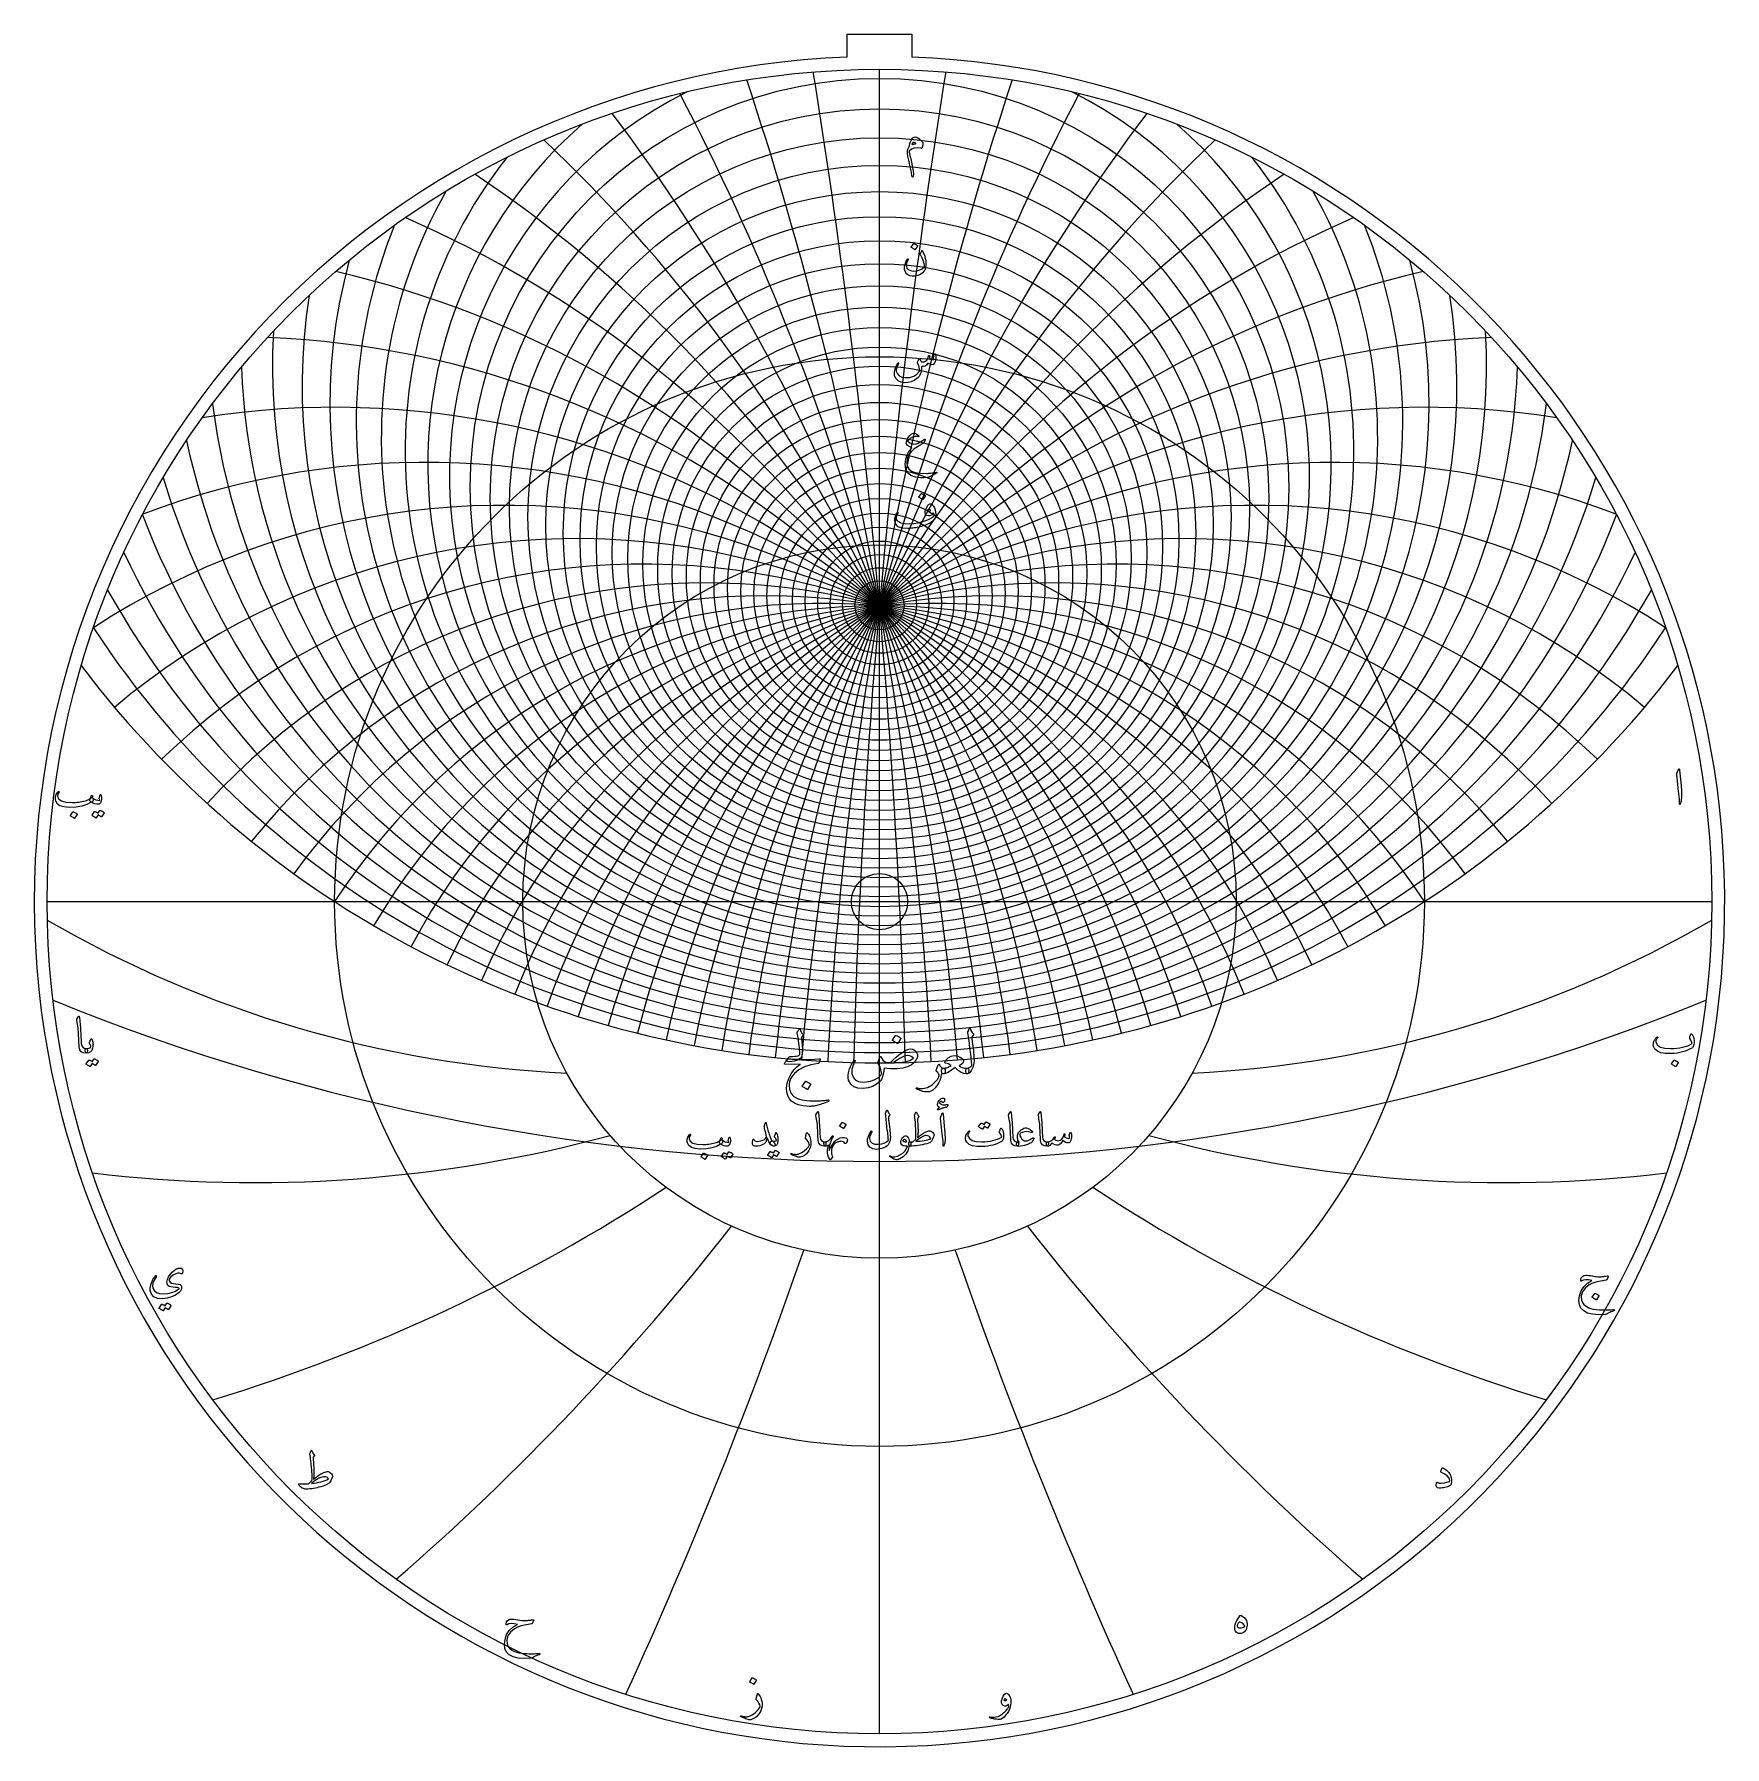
# Model space of a CAD drawing. Header units: millimetres. Extents: x -128 to 128, y -128 to 131.
import ezdxf

# ---------------------------------------------------------------- set-up
doc = ezdxf.new("R2010")
doc.units = ezdxf.units.MM
for name, color, linetype in [('CUT_INNER', 6, 'Continuous'), ('CUT_OUTER', 1, 'Continuous'), ('ENGRAVE', 7, 'Continuous'), ('ENGRAVE_FINE', 8, 'Continuous'), ('TEXT', 5, 'Continuous')]:
    doc.layers.add(name, color=color, linetype=linetype)

msp = doc.modelspace()

# ---------------------------------------------------------------- linework, layer by layer
at = {"layer": 'CUT_INNER'}
msp.add_circle((0, 0), 4.25, dxfattribs=at)
at = {"layer": 'CUT_OUTER'}
for points in [[(-4.9, 131.31), (4.9, 131.31), (4.9, 127.86)], [(-4.9, 127.86), (-4.9, 131.31)]]:
    msp.add_lwpolyline(points, dxfattribs=at)
for start, end in [(92.1944, 185.9767), (185.9764, 87.8052)]:
    msp.add_arc((0, 0), 127.95, start, end, dxfattribs=at)
at = {"layer": 'ENGRAVE'}
for points in [[(0, -126), (0, 126)], [(-126, 0), (126, 0)], [(0, -126), (0, -53.99)]]:
    msp.add_lwpolyline(points, dxfattribs=at)
for centre, radius in [((0, 0), 126), ((0, 58.25), 53.21), ((0, 52.78), 40.45), ((0, 0), 82.48), ((0, 49.04), 29.23), ((0, 46.6), 19), ((0, 45.23), 9.36), ((0, 0), 53.99), ((0, 44.78), 1.68)]:
    msp.add_circle(centre, radius, dxfattribs=at)
for centre, radius, start, end in [((0, 66.22), 68.38, 131.1726, 48.8274), ((0, 78.01), 87.41, 170.9343, 9.0657), ((0, 96.3), 113.08, 196.499, 343.501), ((0, -53.56), 98.34, 33, 147), ((0, -53.56), 98.34, 33, 147), ((0, 127.01), 151.44, 217.0703, 322.9297), ((-39.28, 146.59), 172.73, 239.8752, 267.3233), ((39.28, 146.59), 172.73, 272.6767, 300.1248), ((-94.53, 163.72), 206.26, 263.1515, 285.11), ((94.53, 163.72), 206.26, 254.89, 276.8485), ((-177.76, 177.76), 264.58, 286.8798, 303.3486), ((177.76, 177.76), 264.58, 236.6514, 253.1202), ((-325.94, 188.18), 385.3, 311.0029, 321.9822), ((325.94, 188.18), 385.3, 218.0178, 228.9971), ((-726.25, 194.6), 756.38, 335.42191, 340.91153), ((726.25, 194.6), 756.38, 199.08847, 204.57809)]:
    msp.add_arc(centre, radius, start, end, dxfattribs=at)
at = {"layer": 'ENGRAVE_FINE'}
for centre, radius in [((0, 62.67), 61.95), ((0, 61.08), 58.92), ((0, 59.62), 56.01), ((0, 56.99), 50.5), ((0, 55.82), 47.87), ((0, 54.73), 45.33), ((0, 53.71), 42.86), ((0, 51.91), 38.1), ((0, 51.1), 35.81), ((0, 50.36), 33.58), ((0, 49.67), 31.38), ((0, 48.45), 27.12), ((0, 47.92), 25.05), ((0, 47.44), 23.01), ((0, 47), 20.99), ((0, 46.25), 17.04), ((0, 45.93), 15.1), ((0, 45.66), 13.17), ((0, 45.42), 11.26), ((0, 45.07), 7.48), ((0, 44.94), 5.6), ((0, 44.85), 3.73), ((0, 44.8), 1.86)]:
    msp.add_circle(centre, radius, dxfattribs=at)
for centre, radius, start, end in [((-1124.08, -53.56), 1128.37, 1.48193, 9.13609), ((-1124.08, -53.56), 1128.37, 1.48193, 9.13609), ((1124.08, -53.56), 1128.37, 170.86391, 178.51807), ((1124.08, -53.56), 1128.37, 170.86391, 178.51807), ((0, 64.37), 65.09, 116.5717, 63.4283), ((-367.03, -53.56), 379.97, 4.4665, 27.5739), ((-367.03, -53.56), 379.97, 4.4665, 27.5739), ((-557.74, -53.56), 566.34, 2.969, 18.3133), ((-557.74, -53.56), 566.34, 2.969, 18.3133), ((367.03, -53.56), 379.97, 152.4261, 175.5335), ((367.03, -53.56), 379.97, 152.4261, 175.5335), ((557.74, -53.56), 566.34, 161.6867, 177.031), ((557.74, -53.56), 566.34, 161.6867, 177.031), ((-270.2, -53.56), 287.54, 5.9797, 36.9623), ((-270.2, -53.56), 287.54, 5.9797, 36.9623), ((270.2, -53.56), 287.54, 143.0377, 174.0203), ((270.2, -53.56), 287.54, 143.0377, 174.0203), ((-210.9, -53.56), 232.7, 7.5143, 46.5263), ((-210.9, -53.56), 232.7, 7.5143, 46.5263), ((210.9, -53.56), 232.7, 133.4737, 172.4857), ((210.9, -53.56), 232.7, 133.4737, 172.4857), ((0, 68.21), 71.81, 141.7366, 38.2634), ((-170.34, -53.56), 196.69, 9.0761, 56.3178), ((-170.34, -53.56), 196.69, 9.0761, 56.3178), ((170.34, -53.56), 196.69, 123.6822, 170.9239), ((170.34, -53.56), 196.69, 123.6822, 170.9239), ((0, 70.37), 75.41, 150.4303, 29.5697), ((0, 72.71), 79.2, 157.984, 22.016), ((-140.45, -53.56), 171.46, 10.6714, 66.3938), ((-140.45, -53.56), 171.46, 10.6714, 66.3938), ((140.45, -53.56), 171.46, 113.6062, 169.3286), ((140.45, -53.56), 171.46, 113.6062, 169.3286), ((0, 75.25), 83.19, 164.7509, 15.2491), ((-117.2, -53.56), 153, 12.3069, 76.8163), ((-117.2, -53.56), 153, 12.3069, 76.8163), ((117.2, -53.56), 153, 103.1837, 167.6931), ((117.2, -53.56), 153, 103.1837, 167.6931), ((0, 81.03), 91.89, 176.6642, 3.3358), ((-98.34, -53.56), 139.08, 13.99, 87.6507), ((-98.34, -53.56), 139.08, 13.99, 87.6507), ((98.34, -53.56), 139.08, 92.3493, 166.01), ((98.34, -53.56), 139.08, 92.3493, 166.01), ((0, 84.33), 96.65, 182.0292, 357.9708), ((0, 87.94), 101.74, 187.0934, 352.9066), ((-82.52, -53.56), 128.38, 15.7286, 98.9627), ((-82.52, -53.56), 128.38, 15.7286, 98.9627), ((82.52, -53.56), 128.38, 81.0373, 164.2714), ((82.52, -53.56), 128.38, 81.0373, 164.2714), ((0, 91.92), 107.2, 191.9044, 348.0956), ((-68.86, -53.56), 120.06, 17.5318, 110.8086), ((-68.86, -53.56), 120.06, 17.5318, 110.8086), ((68.86, -53.56), 120.06, 69.1914, 162.4682), ((68.86, -53.56), 120.06, 69.1914, 162.4682), ((-56.78, -53.56), 113.56, 19.4096, 123.2192), ((-56.78, -53.56), 113.56, 19.4096, 123.2192), ((56.78, -53.56), 113.56, 56.7808, 160.5904), ((56.78, -53.56), 113.56, 56.7808, 160.5904), ((0, 101.16), 119.44, 200.9064, 339.0936), ((-45.86, -53.56), 108.51, 21.3731, 130.1267), ((-45.86, -53.56), 108.51, 21.3731, 130.1267), ((45.86, -53.56), 108.51, 49.8733, 158.6269), ((45.86, -53.56), 108.51, 49.8733, 158.6269), ((0, 106.56), 126.36, 205.1497, 334.8503), ((-35.79, -53.56), 104.66, 23.4353, 134.1397), ((-35.79, -53.56), 104.66, 23.4353, 134.1397), ((35.79, -53.56), 104.66, 45.8603, 156.5647), ((35.79, -53.56), 104.66, 45.8603, 156.5647), ((0, 112.59), 133.92, 209.2481, 330.7519), ((-26.35, -53.56), 101.81, 25.6107, 137.7835), ((-26.35, -53.56), 101.81, 25.6107, 137.7835), ((26.35, -53.56), 101.81, 42.2165, 154.3893), ((26.35, -53.56), 101.81, 42.2165, 154.3893), ((-17.34, -53.56), 99.86, 27.9163, 141.1126), ((-17.34, -53.56), 99.86, 27.9163, 141.1126), ((-8.6, -53.56), 98.72, 30.3718, 144.1721), ((-8.6, -53.56), 98.72, 30.3718, 144.1721), ((8.6, -53.56), 98.72, 35.8279, 149.6282), ((8.6, -53.56), 98.72, 35.8279, 149.6282), ((17.34, -53.56), 99.86, 38.8874, 152.0837), ((17.34, -53.56), 99.86, 38.8874, 152.0837), ((0, 119.36), 142.23, 213.2172, 326.7828), ((0, 293.57), 332.91, 247.9257, 292.0743)]:
    msp.add_arc(centre, radius, start, end, dxfattribs=at)
at = {"layer": 'TEXT'}
for points in [[(4.51, 114.33), (4.53, 114.44), (4.56, 114.56), (4.58, 114.67), (4.61, 114.79), (4.65, 114.9), (4.68, 115.01), (4.73, 115.12), (4.78, 115.23), (4.88, 115.42), (4.99, 115.57), (5.11, 115.68), (5.23, 115.74), (5.41, 115.77), (5.6, 115.74), (5.82, 115.63), (6.05, 115.46), (6.12, 115.4), (6.18, 115.35), (6.24, 115.29), (6.3, 115.23), (6.36, 115.16), (6.41, 115.1), (6.47, 115.03), (6.53, 114.97), (6.55, 114.93), (6.57, 114.89), (6.58, 114.85), (6.58, 114.81), (6.56, 114.67), (6.54, 114.53), (6.51, 114.42), (6.5, 114.32), (6.48, 114.23), (6.47, 114.17), (6.45, 114.12), (6.45, 114.1), (6.42, 114.06), (6.4, 114.04), (6.36, 114.03), (6.32, 114.04), (5.76, 114.12), (5.27, 114.07), (4.86, 113.9), (4.51, 113.6), (4.49, 113.57), (4.48, 113.53), (4.47, 113.49), (4.48, 113.46), (4.61, 112.97), (4.73, 112.46), (4.85, 111.93), (4.96, 111.38), (5.08, 110.64), (5.14, 110.11), (5.11, 109.79), (5.02, 109.67), (4.98, 109.68), (4.94, 109.71), (4.92, 109.77), (4.91, 109.86), (4.89, 110.03), (4.86, 110.22), (4.83, 110.41), (4.8, 110.61), (4.76, 110.82), (4.71, 111.03), (4.66, 111.25), (4.6, 111.48), (4.42, 112.23), (4.29, 112.83), (4.23, 113.27), (4.23, 113.56), (4.25, 113.69), (4.28, 113.81), (4.31, 113.92), (4.34, 114.03), (4.38, 114.12), (4.42, 114.2), (4.47, 114.27), (4.51, 114.33)], [(4.89, 114.6), (4.96, 114.62), (5.03, 114.65), (5.1, 114.67), (5.18, 114.69), (5.26, 114.71), (5.35, 114.73), (5.43, 114.74), (5.52, 114.76), (5.4, 114.85), (5.29, 114.91), (5.2, 114.94), (5.12, 114.94), (5.04, 114.89), (4.97, 114.82), (4.92, 114.72), (4.89, 114.6)], [(6.5, 98.51), (6.56, 98.39), (6.62, 98.26), (6.68, 98.13), (6.74, 97.99), (6.79, 97.85), (6.84, 97.69), (6.88, 97.53), (6.92, 97.37), (6.96, 97.2), (6.99, 97.04), (7.01, 96.87), (7.02, 96.71), (7.02, 96.55), (7.02, 96.39), (7, 96.23), (6.98, 96.07), (6.95, 95.9), (6.9, 95.74), (6.84, 95.6), (6.76, 95.47), (6.51, 95.18), (6.19, 94.95), (5.78, 94.8), (5.29, 94.71), (4.94, 94.7), (4.63, 94.75), (4.37, 94.85), (4.14, 95.01), (3.98, 95.21), (3.86, 95.45), (3.8, 95.72), (3.79, 96.02), (3.83, 96.35), (3.92, 96.66), (4.05, 96.96), (4.23, 97.24), (4.26, 97.28), (4.29, 97.29), (4.31, 97.3), (4.34, 97.29), (4.36, 97.26), (4.37, 97.23), (4.36, 97.19), (4.33, 97.14), (4.15, 96.78), (4.06, 96.46), (4.07, 96.17), (4.16, 95.92), (4.33, 95.71), (4.57, 95.57), (4.88, 95.48), (5.25, 95.45), (5.71, 95.5), (6.12, 95.62), (6.48, 95.81), (6.79, 96.08), (6.79, 96.09), (6.8, 96.11), (6.8, 96.12), (6.8, 96.15), (6.79, 96.33), (6.75, 96.54), (6.69, 96.78), (6.59, 97.05), (6.54, 97.19), (6.49, 97.32), (6.44, 97.44), (6.39, 97.54), (6.34, 97.64), (6.29, 97.73), (6.25, 97.81), (6.21, 97.87), (6.18, 97.91), (6.17, 97.94), (6.17, 97.97), (6.18, 98), (6.39, 98.54), (6.41, 98.57), (6.44, 98.57), (6.47, 98.56), (6.5, 98.51)], [(5.16, 99.6), (5.17, 99.61), (5.18, 99.62), (5.2, 99.62), (5.22, 99.62), (5.36, 99.56), (5.49, 99.49), (5.62, 99.41), (5.73, 99.31), (5.75, 99.3), (5.75, 99.28), (5.75, 99.27), (5.74, 99.25), (5.4, 98.7), (5.39, 98.69), (5.37, 98.69), (5.35, 98.69), (5.33, 98.71), (5.31, 98.72), (5.27, 98.75), (5.23, 98.77), (5.17, 98.81), (5.11, 98.85), (5.02, 98.91), (4.93, 98.96), (4.82, 99.03), (4.8, 99.04), (4.8, 99.05), (4.8, 99.06), (4.8, 99.07)], [(8.28, 82.85), (8.29, 82.89), (8.31, 82.91), (8.33, 82.92), (8.35, 82.93), (8.38, 82.92), (8.41, 82.91), (8.43, 82.89), (8.45, 82.87), (8.49, 82.78), (8.52, 82.66), (8.54, 82.53), (8.54, 82.37), (8.53, 82.12), (8.48, 81.88), (8.4, 81.65), (8.29, 81.43), (8.25, 81.38), (8.21, 81.34), (8.16, 81.31), (8.11, 81.29), (7.94, 81.28), (7.75, 81.31), (7.54, 81.39), (7.32, 81.5), (7.14, 81.25), (6.92, 81.08), (6.67, 81), (6.39, 81), (6.38, 80.85), (6.36, 80.7), (6.35, 80.56), (6.33, 80.43), (6.3, 80.3), (6.27, 80.17), (6.24, 80.05), (6.2, 79.93), (6.11, 79.72), (5.99, 79.52), (5.84, 79.34), (5.66, 79.17), (5.24, 78.89), (4.79, 78.69), (4.32, 78.58), (3.83, 78.55), (3.27, 78.63), (2.83, 78.82), (2.5, 79.14), (2.29, 79.59), (2.27, 79.75), (2.26, 79.94), (2.28, 80.15), (2.32, 80.4), (2.39, 80.67), (2.49, 80.95), (2.61, 81.24), (2.77, 81.55), (2.78, 81.57), (2.79, 81.58), (2.81, 81.59), (2.83, 81.59), (2.85, 81.59), (2.87, 81.58), (2.88, 81.57), (2.9, 81.56), (2.9, 81.54), (2.91, 81.52), (2.9, 81.5), (2.9, 81.48), (2.7, 81.08), (2.58, 80.75), (2.52, 80.49), (2.53, 80.3), (2.72, 79.88), (3, 79.58), (3.4, 79.39), (3.9, 79.32), (4.6, 79.36), (5.19, 79.54), (5.67, 79.85), (6.05, 80.29), (6.04, 80.58), (6, 80.89), (5.9, 81.21), (5.76, 81.55), (5.75, 81.59), (5.74, 81.62), (5.73, 81.65), (5.74, 81.67), (5.78, 81.75), (5.82, 81.83), (5.85, 81.9), (5.89, 81.96), (5.92, 82.02), (5.95, 82.08), (5.98, 82.12), (6, 82.16), (6.02, 82.18), (6.03, 82.19), (6.05, 82.18), (6.07, 82.17), (6.08, 82.16), (6.09, 82.15), (6.11, 82.13), (6.13, 82.1), (6.15, 82.07), (6.17, 82.03), (6.2, 81.99), (6.23, 81.94), (6.28, 81.85), (6.33, 81.78), (6.37, 81.74), (6.4, 81.72), (6.59, 81.71), (6.78, 81.74), (6.97, 81.82), (7.16, 81.95), (7.22, 82.03), (7.29, 82.17), (7.36, 82.37), (7.42, 82.61), (7.43, 82.64), (7.44, 82.66), (7.46, 82.67), (7.48, 82.69), (7.5, 82.69), (7.52, 82.7), (7.54, 82.69), (7.56, 82.69), (7.59, 82.64), (7.6, 82.56), (7.59, 82.43), (7.57, 82.27), (7.72, 82.18), (7.87, 82.12), (8.04, 82.09), (8.22, 82.09), (8.21, 82.14), (8.21, 82.19), (8.2, 82.22), (8.18, 82.24), (8.16, 82.27), (8.15, 82.29), (8.15, 82.31), (8.15, 82.33)], [(5.02, 70.89), (5.13, 70.92), (5.25, 70.92), (5.39, 70.88), (5.53, 70.81), (5.6, 70.77), (5.67, 70.73), (5.73, 70.68), (5.79, 70.64), (5.84, 70.59), (5.88, 70.55), (5.92, 70.5), (5.95, 70.46), (5.97, 70.42), (5.96, 70.39), (5.93, 70.38), (5.86, 70.39), (5.42, 70.42), (5.02, 70.32), (4.65, 70.1), (4.31, 69.76), (4.3, 69.74), (4.3, 69.72), (4.31, 69.69), (4.33, 69.67), (4.6, 69.47), (4.88, 69.34), (5.19, 69.27), (5.52, 69.28), (5.58, 69.29), (5.66, 69.32), (5.75, 69.36), (5.86, 69.42), (6.07, 69.54), (6.25, 69.65), (6.4, 69.75), (6.53, 69.83), (6.64, 69.89), (6.72, 69.94), (6.79, 69.98), (6.82, 70), (6.88, 70.02), (6.9, 70), (6.91, 69.96), (6.89, 69.88), (6.81, 69.67), (6.74, 69.52), (6.68, 69.42), (6.63, 69.37), (6.48, 69.3), (6.33, 69.22), (6.16, 69.12), (5.98, 69.02), (5.8, 68.9), (5.61, 68.77), (5.41, 68.64), (5.2, 68.49), (4.78, 68.11), (4.46, 67.67), (4.24, 67.17), (4.12, 66.61), (4.12, 66.3), (4.17, 66.01), (4.27, 65.75), (4.43, 65.5), (4.82, 65.18), (5.4, 64.95), (6.17, 64.84), (7.12, 64.82), (7.27, 64.83), (7.43, 64.84), (7.6, 64.86), (7.78, 64.88), (7.97, 64.9), (8.17, 64.93), (8.38, 64.96), (8.61, 65), (8.65, 65.01), (8.68, 65), (8.69, 64.99), (8.7, 64.98), (8.67, 64.91), (8.52, 64.79), (8.27, 64.64), (7.91, 64.46), (7.69, 64.35), (7.5, 64.28), (7.34, 64.23), (7.2, 64.2), (6.69, 64.16), (6.23, 64.16), (5.81, 64.19), (5.44, 64.25), (4.75, 64.51), (4.26, 64.92), (3.98, 65.49), (3.9, 66.21), (3.99, 66.97), (4.18, 67.65), (4.47, 68.23), (4.88, 68.72), (4.62, 68.83), (4.4, 68.95), (4.24, 69.07), (4.12, 69.2), (4.09, 69.25), (4.07, 69.3), (4.06, 69.36), (4.06, 69.42), (4.08, 69.59), (4.12, 69.75), (4.17, 69.9), (4.24, 70.05), (4.41, 70.33), (4.6, 70.57), (4.8, 70.75), (5.02, 70.89)], [(7.61, 60.2), (7.75, 60.21), (7.9, 60.15), (8.04, 60.03), (8.18, 59.84), (8.31, 59.6), (8.41, 59.31), (8.47, 58.97), (8.51, 58.58), (8.51, 58.44), (8.5, 58.31), (8.48, 58.19), (8.44, 58.08), (8.31, 57.86), (8.12, 57.65), (7.87, 57.45), (7.54, 57.26), (7.36, 57.17), (7.18, 57.09), (6.98, 57.01), (6.79, 56.94), (6.58, 56.87), (6.37, 56.81), (6.15, 56.75), (5.93, 56.69), (5.7, 56.65), (5.48, 56.6), (5.26, 56.57), (5.05, 56.54), (4.84, 56.51), (4.64, 56.5), (4.44, 56.49), (4.25, 56.48), (3.44, 56.55), (2.84, 56.76), (2.46, 57.12), (2.3, 57.62), (2.29, 57.74), (2.3, 57.87), (2.32, 58.02), (2.35, 58.19), (2.4, 58.37), (2.47, 58.55), (2.55, 58.72), (2.66, 58.89), (2.68, 58.9), (2.69, 58.92), (2.72, 58.93), (2.74, 58.93), (2.76, 58.93), (2.78, 58.92), (2.8, 58.9), (2.81, 58.88), (2.81, 58.85), (2.81, 58.83), (2.8, 58.81), (2.79, 58.79), (2.59, 58.41), (2.53, 58.08), (2.59, 57.8), (2.79, 57.59), (3.22, 57.36), (3.77, 57.23), (4.42, 57.19), (5.18, 57.24), (5.51, 57.29), (5.85, 57.35), (6.18, 57.43), (6.52, 57.53), (6.85, 57.64), (7.19, 57.77), (7.52, 57.92), (7.86, 58.08), (8.03, 58.18), (8.17, 58.29), (8.26, 58.41), (8.31, 58.54), (8.28, 58.62), (8.24, 58.7), (8.19, 58.78), (8.12, 58.84), (8.11, 58.85), (8.1, 58.84), (8.09, 58.83), (8.07, 58.81), (7.97, 58.64), (7.85, 58.51), (7.72, 58.43), (7.58, 58.38), (7.32, 58.38), (7.12, 58.46), (6.98, 58.61), (6.9, 58.85), (6.9, 59.06), (6.97, 59.31), (7.11, 59.61), (7.31, 59.96), (7.38, 60.05), (7.45, 60.11), (7.53, 60.17), (7.61, 60.2)], [(6.33, 61.75), (6.33, 61.76), (6.35, 61.77), (6.36, 61.77), (6.38, 61.77), (6.52, 61.71), (6.66, 61.64), (6.78, 61.56), (6.9, 61.46), (6.91, 61.45), (6.92, 61.43), (6.91, 61.42), (6.91, 61.4), (6.56, 60.85), (6.55, 60.84), (6.54, 60.84), (6.52, 60.84), (6.49, 60.86), (6.47, 60.87), (6.44, 60.9), (6.4, 60.92), (6.34, 60.96), (6.27, 61), (6.19, 61.06), (6.09, 61.11), (5.98, 61.18), (5.97, 61.19), (5.96, 61.2), (5.96, 61.21), (5.97, 61.22)], [(7.69, 59.18), (7.72, 59.21), (7.72, 59.24), (7.71, 59.27), (7.68, 59.31), (7.56, 59.39), (7.45, 59.4), (7.36, 59.36), (7.28, 59.26), (7.27, 59.23), (7.26, 59.2), (7.27, 59.18), (7.28, 59.16), (7.39, 59.1), (7.49, 59.08), (7.59, 59.1), (7.69, 59.18)], [(120.9, 19.89), (120.98, 20.03), (121.03, 20.08), (121.08, 20.04), (121.11, 19.91), (121.29, 18.01), (121.39, 16.85), (121.42, 15.92), (121.36, 15.22), (121.22, 14.76), (121.19, 14.72), (121.17, 14.7), (121.15, 14.7), (121.13, 14.71), (121.12, 14.73), (121.11, 14.76), (121.1, 14.8), (121.1, 14.84), (121.1, 15.18), (121.09, 15.53), (121.06, 15.91), (121.01, 16.31), (121, 16.41), (120.97, 16.69), (120.92, 17.15), (120.85, 17.78), (120.68, 19.18), (120.67, 19.25), (120.68, 19.32), (120.69, 19.39), (120.71, 19.44)], [(-119.16, 15.73), (-119.15, 15.72), (-119.14, 15.72), (-119.14, 15.71), (-119.13, 15.71), (-119.13, 15.71), (-119.12, 15.7), (-119.11, 15.69), (-119.1, 15.69), (-119.04, 15.61), (-119.02, 15.51), (-119.03, 15.37), (-119.08, 15.21), (-119.13, 15.11), (-119.18, 15.04), (-119.23, 15.02), (-119.28, 15.03), (-119.3, 15.04), (-119.32, 15.05), (-119.34, 15.05), (-119.35, 15.04), (-119.99, 14.69), (-120.75, 14.44), (-121.63, 14.3), (-122.64, 14.26), (-123.45, 14.33), (-124.06, 14.52), (-124.48, 14.82), (-124.69, 15.24), (-124.73, 15.44), (-124.74, 15.63), (-124.72, 15.83), (-124.67, 16.03), (-124.61, 16.2), (-124.53, 16.36), (-124.44, 16.51), (-124.34, 16.64), (-124.32, 16.66), (-124.3, 16.67), (-124.28, 16.67), (-124.25, 16.67), (-124.23, 16.66), (-124.21, 16.65), (-124.2, 16.63), (-124.19, 16.62), (-124.19, 16.6), (-124.19, 16.58), (-124.2, 16.55), (-124.21, 16.52), (-124.33, 16.36), (-124.4, 16.2), (-124.44, 16.04), (-124.43, 15.89), (-124.25, 15.51), (-123.82, 15.23), (-123.15, 15.06), (-122.23, 15.01), (-121.98, 15.01), (-121.73, 15.02), (-121.48, 15.04), (-121.23, 15.07), (-120.98, 15.1), (-120.74, 15.15), (-120.5, 15.2), (-120.26, 15.25), (-120.03, 15.32), (-119.84, 15.39), (-119.69, 15.45), (-119.58, 15.52), (-119.54, 15.55), (-119.51, 15.59), (-119.47, 15.64), (-119.44, 15.7), (-119.41, 15.77), (-119.38, 15.84), (-119.36, 15.91), (-119.33, 16), (-119.32, 16.02), (-119.3, 16.04), (-119.28, 16.06), (-119.25, 16.07), (-119.22, 16.08), (-119.19, 16.08), (-119.17, 16.07), (-119.14, 16.05), (-119.12, 16.03), (-119.11, 15.99), (-119.11, 15.96), (-119.11, 15.91)], [(-119.39, 15.11), (-119.48, 15.19), (-119.52, 15.29), (-119.52, 15.41), (-119.48, 15.55), (-119.4, 15.67), (-119.33, 15.75), (-119.26, 15.78), (-119.2, 15.76), (-118.91, 15.56), (-118.62, 15.43), (-118.33, 15.35), (-118.04, 15.33), (-118.03, 15.33), (-118.02, 15.34), (-118.01, 15.35), (-118.01, 15.36), (-118.02, 15.39), (-118.04, 15.43), (-118.08, 15.48), (-118.13, 15.54), (-118.14, 15.56), (-118.14, 15.58), (-118.15, 15.6), (-118.14, 15.62), (-117.96, 16.15), (-117.95, 16.17), (-117.94, 16.19), (-117.93, 16.2), (-117.91, 16.2), (-117.9, 16.2), (-117.89, 16.19), (-117.87, 16.18), (-117.87, 16.16), (-117.81, 15.99), (-117.77, 15.81), (-117.76, 15.64), (-117.77, 15.47), (-117.81, 15.26), (-117.86, 15.09), (-117.93, 14.95), (-118.01, 14.86), (-118.07, 14.81), (-118.12, 14.77), (-118.17, 14.75), (-118.21, 14.74), (-118.47, 14.73), (-118.76, 14.79), (-119.06, 14.92), (-119.39, 15.11)], [(-122.09, 13.57), (-122.08, 13.58), (-122.07, 13.59), (-122.05, 13.59), (-122.03, 13.59), (-121.88, 13.53), (-121.74, 13.45), (-121.61, 13.37), (-121.48, 13.26), (-121.47, 13.25), (-121.46, 13.23), (-121.47, 13.22), (-121.47, 13.2), (-121.84, 12.61), (-121.85, 12.6), (-121.87, 12.6), (-121.89, 12.6), (-121.92, 12.62), (-121.94, 12.64), (-121.97, 12.66), (-122.02, 12.69), (-122.08, 12.73), (-122.15, 12.78), (-122.24, 12.83), (-122.34, 12.89), (-122.46, 12.96), (-122.47, 12.97), (-122.48, 12.99), (-122.48, 13), (-122.47, 13.01)], [(-118.01, 13.79), (-118, 13.8), (-117.99, 13.81), (-117.97, 13.81), (-117.95, 13.81), (-117.88, 13.78), (-117.8, 13.75), (-117.73, 13.71), (-117.66, 13.67), (-117.59, 13.63), (-117.53, 13.59), (-117.46, 13.54), (-117.4, 13.49), (-117.39, 13.47), (-117.38, 13.46), (-117.39, 13.44), (-117.39, 13.42), (-117.77, 12.83), (-117.78, 12.82), (-117.79, 12.82), (-117.81, 12.83), (-117.84, 12.85), (-117.85, 12.86), (-117.88, 12.88), (-117.92, 12.9), (-117.97, 12.94), (-118.03, 12.97), (-118.1, 13.01), (-118.18, 13.06), (-118.28, 13.12), (-118.57, 12.66), (-118.58, 12.65), (-118.6, 12.64), (-118.62, 12.65), (-118.65, 12.67), (-118.67, 12.68), (-118.7, 12.71), (-118.75, 12.74), (-118.81, 12.78), (-118.88, 12.82), (-118.97, 12.88), (-119.07, 12.94), (-119.19, 13.01), (-119.2, 13.02), (-119.21, 13.03), (-119.21, 13.04), (-119.2, 13.06), (-118.82, 13.62), (-118.81, 13.63), (-118.8, 13.64), (-118.78, 13.64), (-118.76, 13.64), (-118.69, 13.61), (-118.63, 13.59), (-118.57, 13.56), (-118.51, 13.53), (-118.45, 13.5), (-118.4, 13.46), (-118.34, 13.42), (-118.29, 13.38)], [(-121.24, -17.38), (-121.22, -17.36), (-121.21, -17.34), (-121.2, -17.34), (-121.18, -17.34), (-121.17, -17.35), (-121.15, -17.38), (-121.14, -17.43), (-121.12, -17.5), (-121.06, -18.08), (-121.01, -18.61), (-120.97, -19.1), (-120.94, -19.55), (-120.92, -19.93), (-120.9, -20.28), (-120.89, -20.58), (-120.87, -20.84), (-120.86, -21.07), (-120.85, -21.25), (-120.84, -21.4), (-120.84, -21.5), (-120.77, -21.82), (-120.62, -22.05), (-120.38, -22.2), (-120.06, -22.26), (-119.97, -22.28), (-119.92, -22.34), (-119.89, -22.42), (-119.9, -22.54), (-119.94, -22.72), (-119.98, -22.85), (-120.02, -22.93), (-120.06, -22.96), (-120.51, -22.9), (-120.84, -22.72), (-121.05, -22.43), (-121.15, -22.01), (-121.16, -21.82), (-121.17, -21.62), (-121.19, -21.42), (-121.2, -21.22), (-121.21, -21.02), (-121.21, -20.82), (-121.22, -20.62), (-121.23, -20.42), (-121.25, -20.04), (-121.27, -19.69), (-121.29, -19.38), (-121.32, -19.11), (-121.36, -18.86), (-121.41, -18.58), (-121.45, -18.29), (-121.51, -17.98), (-121.52, -17.92), (-121.52, -17.87), (-121.51, -17.83), (-121.49, -17.79)], [(-12.04, -22.98), (-12.06, -22.7), (-12.09, -22.41), (-12.12, -22.1), (-12.15, -21.78), (-12.19, -21.44), (-12.24, -21.09), (-12.29, -20.72), (-12.34, -20.33), (-12.46, -19.93), (-12.46, -19.88), (-12.45, -19.83), (-12.44, -19.78), (-12.42, -19.74), (-12.41, -19.71), (-12.39, -19.68), (-12.37, -19.65), (-12.34, -19.6), (-12.31, -19.55), (-12.27, -19.49), (-12.23, -19.42), (-12.18, -19.34), (-12.16, -19.32), (-12.14, -19.3), (-12.12, -19.29), (-12.09, -19.28), (-12.07, -19.29), (-12.05, -19.3), (-12.04, -19.33), (-12.02, -19.36), (-11.96, -19.55), (-11.86, -19.73), (-11.74, -19.91), (-11.6, -20.09), (-11.56, -20.13), (-11.55, -20.18), (-11.56, -20.23), (-11.59, -20.28), (-11.79, -20.56), (-11.81, -20.59), (-11.82, -20.64), (-11.82, -20.7), (-11.82, -20.76), (-11.71, -21.71), (-11.67, -22.47), (-11.69, -23.05), (-11.78, -23.43), (-12, -23.75), (-12.39, -23.99), (-12.93, -24.15), (-13.64, -24.24), (-13.9, -24.22), (-14.03, -24.14), (-14.03, -23.99), (-13.89, -23.77), (-13.87, -23.74), (-13.84, -23.72), (-13.82, -23.69), (-13.8, -23.66), (-13.78, -23.64), (-13.76, -23.61), (-13.74, -23.58), (-13.72, -23.56), (-13.67, -23.51), (-13.61, -23.48), (-13.54, -23.46), (-13.47, -23.45), (-13.12, -23.44), (-12.81, -23.42), (-12.55, -23.38), (-12.32, -23.34), (-12.2, -23.29), (-12.11, -23.21), (-12.06, -23.11), (-12.04, -22.98)], [(2.43, -20.28), (2.45, -20.27), (2.46, -20.26), (2.48, -20.26), (2.51, -20.26), (2.7, -20.34), (2.88, -20.43), (3.04, -20.54), (3.2, -20.67), (3.21, -20.69), (3.22, -20.7), (3.22, -20.72), (3.21, -20.74), (2.75, -21.48), (2.74, -21.5), (2.71, -21.5), (2.69, -21.49), (2.66, -21.47), (2.63, -21.45), (2.59, -21.42), (2.53, -21.38), (2.45, -21.33), (2.36, -21.28), (2.25, -21.21), (2.12, -21.13), (1.98, -21.04), (1.96, -21.03), (1.95, -21.01), (1.95, -21), (1.96, -20.99)], [(13.39, -19.71), (13.45, -19.55), (13.5, -19.43), (13.54, -19.33), (13.56, -19.27), (13.58, -19.23), (13.6, -19.21), (13.63, -19.19), (13.66, -19.19), (13.7, -19.19), (13.72, -19.21), (13.75, -19.24), (13.77, -19.28), (13.85, -19.49), (13.94, -19.68), (14.05, -19.84), (14.18, -19.99), (14.22, -20.04), (14.23, -20.09), (14.21, -20.15), (14.17, -20.21), (13.96, -20.51), (13.97, -20.65), (13.99, -20.78), (14, -20.91), (14.02, -21.03), (14.03, -21.16), (14.05, -21.28), (14.06, -21.4), (14.08, -21.52), (14.21, -22.6), (14.29, -23.45), (14.32, -24.07), (14.3, -24.44), (14.12, -25.12), (13.88, -25.62), (13.58, -25.95), (13.23, -26.1), (13.22, -26.1), (13.21, -26.1), (13.2, -26.1), (13.2, -26.1), (13.14, -26.04), (13.1, -25.92), (13.08, -25.72), (13.09, -25.46), (13.1, -25.36), (13.12, -25.29), (13.17, -25.24), (13.23, -25.22), (13.48, -25.18), (13.68, -25.09), (13.85, -24.96), (13.97, -24.79), (13.96, -24.59), (13.95, -24.36), (13.92, -24.1), (13.9, -23.81), (13.86, -23.5), (13.82, -23.16), (13.78, -22.8), (13.73, -22.41), (13.68, -22.03), (13.64, -21.68), (13.6, -21.38), (13.56, -21.11), (13.53, -20.88), (13.51, -20.7), (13.49, -20.55), (13.48, -20.43), (13.38, -19.88), (13.38, -19.83), (13.38, -19.78), (13.38, -19.74), (13.39, -19.71)], [(122.98, -20.08), (123.04, -20.14), (123.08, -20.22), (123.13, -20.29), (123.17, -20.38), (123.2, -20.47), (123.23, -20.57), (123.26, -20.67), (123.28, -20.78), (123.31, -21), (123.31, -21.22), (123.3, -21.44), (123.26, -21.65), (123.21, -21.84), (123.14, -21.99), (123.05, -22.11), (122.95, -22.19), (122.63, -22.36), (122.3, -22.51), (121.94, -22.64), (121.56, -22.76), (121.16, -22.85), (120.75, -22.93), (120.31, -22.98), (119.86, -23.01), (119, -23), (118.3, -22.88), (117.76, -22.66), (117.36, -22.32), (117.2, -22.05), (117.13, -21.76), (117.14, -21.46), (117.24, -21.13), (117.27, -21.06), (117.31, -20.99), (117.36, -20.92), (117.41, -20.84), (117.46, -20.76), (117.52, -20.69), (117.59, -20.61), (117.66, -20.53), (117.68, -20.5), (117.71, -20.49), (117.73, -20.48), (117.76, -20.49), (117.78, -20.5), (117.79, -20.51), (117.8, -20.53), (117.81, -20.55), (117.82, -20.57), (117.82, -20.59), (117.81, -20.62), (117.79, -20.64), (117.72, -20.71), (117.66, -20.8), (117.61, -20.88), (117.57, -20.97), (117.53, -21.05), (117.52, -21.13), (117.51, -21.21), (117.53, -21.29), (117.77, -21.72), (118.22, -22.03), (118.89, -22.21), (119.77, -22.25), (120.26, -22.23), (120.72, -22.19), (121.16, -22.13), (121.57, -22.05), (121.97, -21.94), (122.34, -21.82), (122.69, -21.67), (123.02, -21.49), (122.98, -21.34), (122.91, -21.16), (122.8, -20.96), (122.64, -20.75), (122.64, -20.73), (122.64, -20.69), (122.65, -20.64), (122.66, -20.57), (122.66, -20.56), (122.67, -20.55), (122.67, -20.55), (122.67, -20.54), (122.69, -20.44), (122.73, -20.33), (122.78, -20.21), (122.84, -20.08), (122.86, -20.04), (122.9, -20.02), (122.94, -20.04), (122.98, -20.08)], [(-119.6, -21.32), (-119.38, -20.84), (-119.35, -20.79), (-119.32, -20.77), (-119.28, -20.79), (-119.24, -20.84), (-119.17, -20.98), (-119.12, -21.14), (-119.08, -21.29), (-119.06, -21.46), (-119.05, -21.63), (-119.06, -21.81), (-119.08, -22), (-119.13, -22.2), (-119.25, -22.53), (-119.45, -22.77), (-119.72, -22.91), (-120.06, -22.96), (-120.1, -22.93), (-120.14, -22.86), (-120.18, -22.74), (-120.22, -22.56), (-120.24, -22.47), (-120.23, -22.39), (-120.22, -22.34), (-120.19, -22.29), (-120.16, -22.28), (-120.13, -22.27), (-120.1, -22.26), (-120.06, -22.26), (-119.85, -22.25), (-119.66, -22.21), (-119.5, -22.13), (-119.37, -22.01), (-119.37, -22), (-119.37, -21.99), (-119.37, -21.98), (-119.37, -21.96), (-119.4, -21.85), (-119.45, -21.74), (-119.51, -21.63), (-119.58, -21.51), (-119.61, -21.47), (-119.62, -21.42), (-119.61, -21.37), (-119.6, -21.32)], [(4.7, -22.29), (5.04, -22.34), (5.32, -22.5), (5.56, -22.77), (5.74, -23.14), (5.76, -23.29), (5.75, -23.45), (5.7, -23.63), (5.61, -23.82), (5.51, -24.01), (5.41, -24.16), (5.33, -24.29), (5.26, -24.38), (4.84, -24.73), (4.26, -25), (3.54, -25.2), (2.67, -25.31), (2.14, -25.34), (1.64, -25.33), (1.16, -25.28), (0.7, -25.2), (0.59, -25.9), (0.45, -26.48), (0.28, -26.91), (0.08, -27.2), (-0.45, -27.65), (-1.05, -27.98), (-1.73, -28.21), (-2.47, -28.31), (-3.26, -28.27), (-3.89, -28.05), (-4.36, -27.63), (-4.67, -27.02), (-4.7, -26.93), (-4.72, -26.83), (-4.73, -26.73), (-4.75, -26.62), (-4.75, -26.51), (-4.75, -26.4), (-4.74, -26.28), (-4.73, -26.16), (-4.69, -25.95), (-4.65, -25.74), (-4.6, -25.54), (-4.53, -25.34), (-4.46, -25.14), (-4.38, -24.94), (-4.29, -24.75), (-4.2, -24.57), (-4.15, -24.49), (-4.11, -24.42), (-4.07, -24.35), (-4.03, -24.29), (-3.99, -24.22), (-3.95, -24.17), (-3.91, -24.11), (-3.88, -24.06), (-3.85, -24.03), (-3.83, -24.02), (-3.8, -24.01), (-3.77, -24.01), (-3.74, -24.03), (-3.72, -24.04), (-3.7, -24.06), (-3.69, -24.08), (-3.69, -24.11), (-3.69, -24.14), (-3.7, -24.17), (-3.71, -24.2), (-3.78, -24.31), (-3.85, -24.42), (-3.91, -24.55), (-3.97, -24.69), (-4.1, -25.05), (-4.18, -25.39), (-4.2, -25.7), (-4.19, -26), (-4, -26.56), (-3.67, -26.97), (-3.2, -27.22), (-2.57, -27.32), (-1.96, -27.3), (-1.37, -27.18), (-0.8, -26.98), (-0.25, -26.7), (-0.08, -26.58), (0.07, -26.43), (0.19, -26.26), (0.29, -26.07), (0.3, -26.04), (0.3, -26.01), (0.3, -25.97), (0.3, -25.92), (0.21, -25.49), (0.1, -25.11), (-0.04, -24.78), (-0.2, -24.51), (-0.23, -24.46), (-0.25, -24.41), (-0.25, -24.38), (-0.25, -24.34), (0.05, -23.55), (0.1, -23.49), (0.14, -23.47), (0.18, -23.48), (0.22, -23.52), (0.58, -24.13), (0.77, -24.22), (1.01, -24.29), (1.31, -24.34), (1.67, -24.36), (2.09, -23.95), (2.51, -23.57), (2.94, -23.22), (3.36, -22.9), (3.77, -22.63), (4.13, -22.44), (4.44, -22.33), (4.7, -22.29)], [(5.17, -23.72), (4.88, -23.5), (4.57, -23.36), (4.24, -23.31), (3.9, -23.36), (3.54, -23.49), (3.12, -23.7), (2.65, -23.99), (2.12, -24.37), (3.08, -24.38), (3.91, -24.27), (4.6, -24.05), (5.17, -23.72)], [(13.23, -25.22), (13.38, -25.25), (13.47, -25.31), (13.52, -25.41), (13.52, -25.56), (13.48, -25.79), (13.41, -25.96), (13.33, -26.06), (13.23, -26.1), (12.79, -26.05), (12.34, -25.88), (11.89, -25.56), (11.44, -25.1), (10.88, -25.54), (10.4, -25.85), (10, -26.04), (9.69, -26.1), (9.59, -26.07), (9.51, -26), (9.44, -25.89), (9.39, -25.73), (9.38, -25.51), (9.42, -25.36), (9.53, -25.26), (9.69, -25.22), (9.84, -25.21), (9.99, -25.19), (10.13, -25.15), (10.28, -25.11), (10.42, -25.05), (10.56, -24.99), (10.7, -24.91), (10.83, -24.83), (10.67, -24.69), (10.46, -24.58), (10.23, -24.5), (9.95, -24.44), (9.93, -24.43), (9.91, -24.41), (9.9, -24.38), (9.9, -24.33), (9.95, -24.19), (10.05, -24.02), (10.2, -23.84), (10.41, -23.65), (10.84, -23.39), (11.29, -23.3), (11.77, -23.37), (12.28, -23.6), (12.49, -23.75), (12.64, -23.89), (12.72, -24.04), (12.74, -24.18), (12.69, -24.33), (12.56, -24.5), (12.35, -24.68), (12.06, -24.88), (12.27, -25.03), (12.53, -25.14), (12.85, -25.2), (13.23, -25.22)], [(-118.91, -23.83), (-118.9, -23.82), (-118.89, -23.82), (-118.87, -23.82), (-118.85, -23.82), (-118.77, -23.85), (-118.7, -23.88), (-118.63, -23.91), (-118.56, -23.95), (-118.49, -23.99), (-118.42, -24.03), (-118.36, -24.08), (-118.3, -24.13), (-118.28, -24.15), (-118.28, -24.17), (-118.28, -24.19), (-118.29, -24.2), (-118.66, -24.79), (-118.67, -24.8), (-118.69, -24.8), (-118.71, -24.79), (-118.73, -24.78), (-118.75, -24.76), (-118.78, -24.74), (-118.81, -24.72), (-118.86, -24.69), (-118.92, -24.65), (-118.99, -24.61), (-119.08, -24.56), (-119.17, -24.51), (-119.47, -24.96), (-119.48, -24.98), (-119.5, -24.98), (-119.52, -24.97), (-119.54, -24.96), (-119.57, -24.94), (-119.6, -24.92), (-119.65, -24.89), (-119.71, -24.85), (-119.78, -24.8), (-119.87, -24.75), (-119.97, -24.68), (-120.09, -24.61), (-120.1, -24.6), (-120.1, -24.59), (-120.1, -24.58), (-120.09, -24.57), (-119.71, -24), (-119.7, -23.99), (-119.69, -23.99), (-119.67, -23.99), (-119.65, -23.99), (-119.59, -24.01), (-119.52, -24.03), (-119.46, -24.06), (-119.4, -24.09), (-119.35, -24.13), (-119.29, -24.16), (-119.24, -24.2), (-119.19, -24.24)], [(-13.03, -23.84), (-11.79, -23.88), (-10.72, -23.89), (-9.81, -23.85), (-9.07, -23.78), (-9.05, -23.78), (-9.03, -23.78), (-9.01, -23.79), (-9, -23.8), (-8.99, -23.81), (-8.98, -23.83), (-8.98, -23.85), (-8.99, -23.87), (-9, -23.96), (-9.02, -24.04), (-9.04, -24.11), (-9.06, -24.18), (-9.07, -24.24), (-9.09, -24.29), (-9.11, -24.34), (-9.12, -24.37), (-9.15, -24.43), (-9.19, -24.48), (-9.23, -24.51), (-9.28, -24.52), (-10.39, -24.72), (-11.37, -25.04), (-12.19, -25.47), (-12.88, -26.02), (-13.22, -26.41), (-13.47, -26.83), (-13.63, -27.27), (-13.69, -27.73), (-13.63, -28.46), (-13.39, -29.05), (-12.98, -29.51), (-12.39, -29.83), (-12.09, -29.93), (-11.75, -30.01), (-11.38, -30.07), (-10.99, -30.12), (-10.56, -30.15), (-10.11, -30.17), (-9.62, -30.17), (-9.11, -30.15), (-8.93, -30.14), (-8.75, -30.13), (-8.57, -30.12), (-8.4, -30.1), (-8.23, -30.09), (-8.07, -30.07), (-7.91, -30.05), (-7.76, -30.03), (-7.71, -30.03), (-7.68, -30.04), (-7.66, -30.07), (-7.65, -30.11), (-7.65, -30.16), (-7.66, -30.2), (-7.68, -30.22), (-7.71, -30.24), (-7.98, -30.35), (-8.24, -30.46), (-8.48, -30.55), (-8.71, -30.63), (-8.93, -30.71), (-9.13, -30.77), (-9.31, -30.82), (-9.48, -30.87), (-9.64, -30.9), (-9.79, -30.93), (-9.94, -30.95), (-10.08, -30.97), (-10.23, -30.99), (-10.36, -31), (-10.5, -31), (-10.63, -31), (-11.53, -30.93), (-12.29, -30.78), (-12.89, -30.54), (-13.34, -30.23), (-13.67, -29.83), (-13.9, -29.37), (-14.04, -28.84), (-14.07, -28.24), (-13.97, -27.5), (-13.74, -26.79), (-13.39, -26.09), (-12.9, -25.42), (-12.7, -25.21), (-12.49, -25.02), (-12.24, -24.83), (-11.98, -24.65), (-14.32, -24.63), (-14.37, -24.61), (-14.4, -24.57), (-14.39, -24.5), (-14.35, -24.42), (-14.27, -24.3), (-14.2, -24.19), (-14.13, -24.1), (-14.08, -24.01), (-14.03, -23.94), (-13.98, -23.89), (-13.95, -23.84), (-13.92, -23.81), (-13.86, -23.81), (-13.69, -23.81), (-13.41, -23.82), (-13.03, -23.84)], [(8.6, -25.5), (8.9, -24.72), (8.93, -24.66), (8.96, -24.63), (8.99, -24.63), (9.02, -24.66), (9.11, -24.8), (9.18, -24.91), (9.26, -25.01), (9.33, -25.09), (9.41, -25.15), (9.5, -25.19), (9.6, -25.22), (9.7, -25.22), (9.8, -25.25), (9.88, -25.33), (9.92, -25.46), (9.93, -25.65), (9.92, -25.84), (9.88, -25.97), (9.8, -26.06), (9.7, -26.1), (9.62, -26.1), (9.54, -26.1), (9.46, -26.1), (9.38, -26.1), (9.37, -26.1), (9.36, -26.11), (9.34, -26.13), (9.33, -26.15), (9.28, -26.61), (9.15, -27.06), (8.95, -27.49), (8.68, -27.9), (8.37, -28.27), (8.07, -28.54), (7.78, -28.71), (7.5, -28.79), (7.24, -28.81), (7.01, -28.81), (6.79, -28.79), (6.6, -28.76), (6.5, -28.73), (6.4, -28.7), (6.29, -28.66), (6.17, -28.62), (6.05, -28.57), (5.93, -28.52), (5.79, -28.46), (5.66, -28.39), (5.62, -28.37), (5.6, -28.35), (5.58, -28.33), (5.57, -28.31), (5.56, -28.28), (5.56, -28.26), (5.57, -28.24), (5.59, -28.22), (5.61, -28.21), (5.63, -28.21), (5.66, -28.21), (5.69, -28.21), (5.99, -28.28), (6.28, -28.31), (6.54, -28.31), (6.79, -28.27), (7.03, -28.21), (7.27, -28.12), (7.5, -28.01), (7.73, -27.88), (7.96, -27.73), (8.17, -27.55), (8.39, -27.36), (8.6, -27.14), (8.76, -26.94), (8.88, -26.75), (8.97, -26.55), (9.03, -26.36), (9.02, -26.22), (8.94, -26.07), (8.82, -25.89), (8.64, -25.7), (8.61, -25.66), (8.59, -25.61), (8.59, -25.56), (8.6, -25.5)], [(120.28, -24.02), (120.29, -24.01), (120.31, -24), (120.32, -24), (120.34, -24), (120.5, -24.06), (120.64, -24.14), (120.77, -24.23), (120.89, -24.33), (120.91, -24.34), (120.91, -24.36), (120.91, -24.37), (120.9, -24.39), (120.54, -24.98), (120.52, -24.99), (120.51, -25), (120.49, -24.99), (120.46, -24.97), (120.44, -24.96), (120.4, -24.93), (120.36, -24.9), (120.3, -24.86), (120.23, -24.82), (120.14, -24.76), (120.04, -24.7), (119.92, -24.63), (119.9, -24.62), (119.9, -24.61), (119.9, -24.6), (119.9, -24.58)], [(-11.22, -27.23), (-11.21, -27.22), (-11.19, -27.21), (-11.17, -27.21), (-11.14, -27.21), (-10.96, -27.28), (-10.78, -27.38), (-10.61, -27.49), (-10.46, -27.61), (-10.44, -27.63), (-10.43, -27.65), (-10.44, -27.67), (-10.45, -27.69), (-10.9, -28.43), (-10.92, -28.45), (-10.94, -28.45), (-10.97, -28.44), (-11, -28.42), (-11.03, -28.4), (-11.07, -28.37), (-11.13, -28.33), (-11.2, -28.28), (-11.29, -28.22), (-11.4, -28.16), (-11.53, -28.08), (-11.68, -27.99), (-11.7, -27.98), (-11.7, -27.96), (-11.7, -27.95), (-11.7, -27.93)], [(10.1, -31.15), (10.01, -31.17), (9.92, -31.19), (9.84, -31.2), (9.77, -31.22), (9.7, -31.23), (9.64, -31.25), (9.59, -31.26), (9.54, -31.28), (9.5, -31.29), (9.45, -31.31), (9.38, -31.34), (9.31, -31.37), (9.23, -31.4), (9.14, -31.44), (9.04, -31.48), (8.93, -31.53), (8.89, -31.54), (8.85, -31.54), (8.82, -31.53), (8.8, -31.5), (8.78, -31.43), (8.82, -31.35), (8.92, -31.25), (9.08, -31.14), (8.96, -31.08), (8.87, -31), (8.81, -30.92), (8.78, -30.84), (8.77, -30.68), (8.81, -30.51), (8.89, -30.32), (9.02, -30.12), (9.18, -29.94), (9.34, -29.82), (9.5, -29.75), (9.67, -29.74), (9.76, -29.76), (9.83, -29.81), (9.86, -29.88), (9.86, -29.98), (9.85, -30.09), (9.82, -30.19), (9.78, -30.28), (9.73, -30.36), (9.68, -30.42), (9.64, -30.44), (9.6, -30.44), (9.56, -30.4), (9.52, -30.34), (9.46, -30.3), (9.41, -30.27), (9.34, -30.26), (9.27, -30.26), (9.21, -30.27), (9.16, -30.3), (9.12, -30.35), (9.08, -30.4), (9.07, -30.45), (9.09, -30.49), (9.12, -30.53), (9.26, -30.63), (9.42, -30.71), (9.61, -30.75), (9.83, -30.77), (9.85, -30.77), (9.88, -30.77), (9.9, -30.77), (9.93, -30.76), (9.95, -30.76), (9.98, -30.75), (10.02, -30.75), (10.05, -30.74), (10.09, -30.73), (10.12, -30.72), (10.16, -30.72), (10.18, -30.71), (10.21, -30.71), (10.23, -30.7), (10.25, -30.7), (10.26, -30.7), (10.29, -30.7), (10.32, -30.71), (10.34, -30.73), (10.35, -30.75), (10.36, -30.77), (10.36, -30.79), (10.36, -30.81), (10.36, -30.83), (10.29, -30.96), (10.22, -31.06), (10.16, -31.12), (10.1, -31.15)], [(-17.14, -33.6), (-17.09, -33.8), (-17.05, -33.99), (-17, -34.19), (-16.95, -34.39), (-16.89, -34.59), (-16.83, -34.8), (-16.77, -35.01), (-16.7, -35.23), (-16.57, -35.62), (-16.44, -35.92), (-16.33, -36.12), (-16.23, -36.22), (-16.14, -36.28), (-16.05, -36.36), (-15.96, -36.47), (-15.87, -36.6), (-15.79, -36.77), (-15.76, -36.89), (-15.8, -36.97), (-15.9, -37.02), (-16.22, -36.98), (-16.51, -36.77), (-16.76, -36.37), (-16.97, -35.8), (-16.97, -35.79), (-16.98, -35.78), (-16.99, -35.78), (-17, -35.78), (-17.01, -35.78), (-17.01, -35.78), (-17.02, -35.79), (-17.03, -35.8), (-17.05, -35.89), (-17.07, -35.99), (-17.1, -36.09), (-17.14, -36.2), (-17.17, -36.31), (-17.21, -36.39), (-17.25, -36.46), (-17.3, -36.52), (-17.45, -36.65), (-17.64, -36.77), (-17.87, -36.87), (-18.14, -36.96), (-18.41, -37.02), (-18.65, -37.05), (-18.85, -37.04), (-19.01, -36.99), (-19.15, -36.88), (-19.21, -36.67), (-19.2, -36.38), (-19.11, -35.99), (-19.1, -35.98), (-19.09, -35.97), (-19.08, -35.97), (-19.06, -35.96), (-19.04, -35.97), (-19.02, -35.97), (-19.01, -35.98), (-19, -36), (-18.97, -36.08), (-18.93, -36.15), (-18.89, -36.2), (-18.84, -36.24), (-18.7, -36.29), (-18.51, -36.3), (-18.26, -36.28), (-17.97, -36.21), (-17.66, -36.11), (-17.41, -36), (-17.24, -35.87), (-17.14, -35.73), (-17.12, -35.59), (-17.15, -35.35), (-17.22, -35.01), (-17.34, -34.57), (-17.4, -34.34), (-17.43, -34.15), (-17.44, -34.01), (-17.43, -33.91), (-17.29, -33.52), (-17.27, -33.48), (-17.26, -33.45), (-17.24, -33.43), (-17.22, -33.42), (-17.2, -33.43), (-17.18, -33.47), (-17.16, -33.53), (-17.14, -33.6)], [(-9.36, -31.82), (-9.35, -31.8), (-9.34, -31.78), (-9.32, -31.78), (-9.31, -31.78), (-9.29, -31.79), (-9.28, -31.81), (-9.27, -31.86), (-9.25, -31.93), (-9.19, -32.47), (-9.15, -32.97), (-9.11, -33.43), (-9.08, -33.85), (-9.06, -34.21), (-9.05, -34.53), (-9.03, -34.82), (-9.02, -35.06), (-9.01, -35.27), (-9, -35.45), (-8.99, -35.58), (-8.99, -35.68), (-8.92, -35.98), (-8.78, -36.19), (-8.56, -36.33), (-8.26, -36.39), (-8.18, -36.41), (-8.12, -36.46), (-8.1, -36.54), (-8.11, -36.65), (-8.14, -36.82), (-8.18, -36.95), (-8.22, -37.02), (-8.26, -37.05), (-8.68, -36.99), (-8.99, -36.82), (-9.19, -36.55), (-9.28, -36.16), (-9.29, -35.97), (-9.3, -35.79), (-9.31, -35.6), (-9.32, -35.42), (-9.33, -35.23), (-9.34, -35.04), (-9.35, -34.85), (-9.36, -34.66), (-9.37, -34.31), (-9.39, -33.98), (-9.41, -33.69), (-9.44, -33.44), (-9.48, -33.2), (-9.52, -32.94), (-9.57, -32.67), (-9.62, -32.38), (-9.62, -32.33), (-9.62, -32.28), (-9.61, -32.24), (-9.6, -32.2)], [(-5.67, -33.43), (-5.66, -33.42), (-5.65, -33.42), (-5.63, -33.41), (-5.61, -33.42), (-5.47, -33.47), (-5.34, -33.54), (-5.21, -33.63), (-5.1, -33.72), (-5.08, -33.74), (-5.08, -33.75), (-5.08, -33.76), (-5.09, -33.78), (-5.43, -34.33), (-5.44, -34.34), (-5.46, -34.35), (-5.48, -34.34), (-5.5, -34.32), (-5.52, -34.31), (-5.55, -34.29), (-5.6, -34.26), (-5.65, -34.22), (-5.72, -34.18), (-5.8, -34.13), (-5.9, -34.07), (-6.01, -34), (-6.02, -33.99), (-6.03, -33.98), (-6.03, -33.97), (-6.02, -33.96)], [(1.07, -31.65), (1.09, -31.62), (1.1, -31.61), (1.12, -31.6), (1.15, -31.59), (1.17, -31.6), (1.19, -31.61), (1.21, -31.63), (1.22, -31.66), (1.29, -31.83), (1.36, -31.97), (1.44, -32.09), (1.52, -32.19), (1.54, -32.23), (1.55, -32.27), (1.54, -32.31), (1.51, -32.36), (1.49, -32.39), (1.48, -32.41), (1.46, -32.44), (1.44, -32.46), (1.43, -32.48), (1.42, -32.5), (1.4, -32.52), (1.39, -32.53), (1.37, -32.56), (1.36, -32.59), (1.35, -32.63), (1.35, -32.68), (1.36, -32.8), (1.37, -32.94), (1.38, -33.09), (1.4, -33.25), (1.42, -33.42), (1.44, -33.6), (1.46, -33.79), (1.49, -34), (1.52, -34.2), (1.54, -34.39), (1.56, -34.57), (1.58, -34.74), (1.59, -34.9), (1.61, -35.04), (1.62, -35.17), (1.63, -35.3), (1.64, -35.66), (1.61, -36), (1.54, -36.32), (1.43, -36.62), (1.33, -36.8), (1.16, -36.97), (0.94, -37.12), (0.67, -37.26), (0.37, -37.37), (0.09, -37.45), (-0.18, -37.5), (-0.42, -37.51), (-1.03, -37.43), (-1.47, -37.19), (-1.74, -36.82), (-1.83, -36.29), (-1.8, -35.9), (-1.69, -35.52), (-1.52, -35.14), (-1.28, -34.77), (-1.26, -34.75), (-1.24, -34.74), (-1.22, -34.73), (-1.2, -34.74), (-1.17, -34.75), (-1.16, -34.76), (-1.15, -34.77), (-1.14, -34.79), (-1.14, -34.81), (-1.14, -34.84), (-1.14, -34.86), (-1.15, -34.88), (-1.32, -35.21), (-1.44, -35.48), (-1.5, -35.71), (-1.51, -35.89), (-1.39, -36.28), (-1.13, -36.55), (-0.72, -36.7), (-0.18, -36.74), (0.31, -36.69), (0.72, -36.56), (1.07, -36.37), (1.34, -36.11), (1.33, -35.98), (1.32, -35.83), (1.31, -35.66), (1.29, -35.47), (1.27, -35.26), (1.24, -35.03), (1.21, -34.77), (1.17, -34.49), (1.13, -34.2), (1.1, -33.92), (1.07, -33.64), (1.04, -33.37), (1.01, -33.1), (0.99, -32.83), (0.96, -32.57), (0.94, -32.31), (0.91, -32.07), (0.92, -32.04), (0.92, -32.01), (0.93, -31.99), (0.94, -31.96)], [(5.5, -31.91), (5.52, -31.89), (5.53, -31.88), (5.55, -31.87), (5.56, -31.87), (5.57, -31.88), (5.59, -31.89), (5.6, -31.91), (5.61, -31.93), (5.66, -32.03), (5.7, -32.12), (5.74, -32.2), (5.78, -32.28), (5.82, -32.34), (5.85, -32.4), (5.89, -32.45), (5.92, -32.49), (5.95, -32.53), (5.96, -32.56), (5.95, -32.6), (5.92, -32.64), (5.78, -32.82), (5.76, -32.85), (5.75, -32.89), (5.74, -32.93), (5.74, -32.97), (5.76, -33.32), (5.78, -33.62), (5.8, -33.88), (5.81, -34.1), (5.82, -34.28), (5.83, -34.42), (5.83, -34.52), (5.84, -34.58), (5.83, -34.75), (5.83, -34.92), (5.82, -35.08), (5.81, -35.23), (5.8, -35.37), (5.78, -35.5), (5.76, -35.63), (5.74, -35.74), (6.23, -35.36), (6.66, -35.07), (7.02, -34.87), (7.32, -34.75), (7.45, -34.72), (7.56, -34.71), (7.67, -34.71), (7.76, -34.74), (7.89, -34.8), (8.01, -34.91), (8.12, -35.05), (8.23, -35.23), (8.25, -35.27), (8.25, -35.32), (8.25, -35.38), (8.24, -35.44), (8.17, -35.66), (8.08, -35.88), (7.98, -36.08), (7.87, -36.27), (7.76, -36.39), (7.6, -36.5), (7.4, -36.59), (7.16, -36.66), (6.83, -36.73), (6.5, -36.8), (6.18, -36.86), (5.85, -36.91), (5.53, -36.96), (5.22, -36.99), (4.9, -37.02), (4.59, -37.05), (4.56, -37.04), (4.53, -37.01), (4.5, -36.96), (4.47, -36.89), (4.45, -36.8), (4.43, -36.72), (4.43, -36.64), (4.44, -36.56), (4.46, -36.49), (4.49, -36.44), (4.54, -36.41), (4.59, -36.39), (4.67, -36.39), (4.74, -36.38), (4.8, -36.38), (4.87, -36.37), (4.92, -36.36), (4.98, -36.36), (5.03, -36.35), (5.07, -36.35), (5.48, -35.96), (5.48, -35.94), (5.49, -35.92), (5.49, -35.89), (5.49, -35.86), (5.5, -35.82), (5.5, -35.78), (5.51, -35.73), (5.51, -35.68), (5.51, -35.62), (5.51, -35.56), (5.52, -35.5), (5.52, -35.43), (5.52, -35.36), (5.52, -35.28), (5.52, -35.2), (5.52, -35.12), (5.52, -35.03), (5.51, -34.92), (5.51, -34.79), (5.5, -34.64), (5.49, -34.48), (5.48, -34.3), (5.47, -34.1), (5.46, -33.89), (5.43, -33.41), (5.4, -33.04), (5.37, -32.77), (5.35, -32.59), (5.33, -32.48), (5.32, -32.39), (5.31, -32.33), (5.31, -32.3), (5.33, -32.24), (5.36, -32.18), (5.38, -32.13), (5.4, -32.08), (5.43, -32.03), (5.45, -31.99), (5.48, -31.95), (5.5, -31.91)], [(9.44, -32.18), (9.51, -32.05), (9.57, -32), (9.61, -32.04), (9.64, -32.17), (9.81, -33.95), (9.9, -35.04), (9.93, -35.91), (9.87, -36.56), (9.74, -36.99), (9.72, -37.03), (9.7, -37.05), (9.68, -37.05), (9.66, -37.04), (9.65, -37.02), (9.64, -36.99), (9.63, -36.95), (9.63, -36.91), (9.63, -36.6), (9.62, -36.27), (9.59, -35.91), (9.54, -35.54), (9.53, -35.45), (9.51, -35.18), (9.46, -34.76), (9.39, -34.16), (9.23, -32.85), (9.23, -32.78), (9.23, -32.72), (9.24, -32.66), (9.26, -32.6)], [(16.12, -33.38), (16.13, -33.37), (16.14, -33.37), (16.16, -33.36), (16.18, -33.37), (16.25, -33.39), (16.32, -33.42), (16.39, -33.45), (16.45, -33.49), (16.51, -33.53), (16.57, -33.57), (16.63, -33.61), (16.69, -33.66), (16.7, -33.68), (16.71, -33.69), (16.71, -33.71), (16.7, -33.73), (16.35, -34.28), (16.34, -34.29), (16.33, -34.29), (16.31, -34.28), (16.29, -34.27), (16.27, -34.25), (16.25, -34.23), (16.21, -34.21), (16.16, -34.18), (16.11, -34.15), (16.04, -34.11), (15.96, -34.06), (15.87, -34.01), (15.6, -34.44), (15.58, -34.45), (15.57, -34.46), (15.55, -34.45), (15.53, -34.43), (15.5, -34.42), (15.47, -34.4), (15.43, -34.37), (15.37, -34.33), (15.3, -34.29), (15.22, -34.24), (15.13, -34.18), (15.02, -34.11), (15.01, -34.1), (15, -34.09), (15, -34.08), (15.01, -34.07), (15.37, -33.54), (15.37, -33.53), (15.39, -33.53), (15.4, -33.52), (15.42, -33.53), (15.48, -33.54), (15.54, -33.57), (15.6, -33.59), (15.66, -33.62), (15.71, -33.66), (15.76, -33.69), (15.81, -33.73), (15.86, -33.76)], [(19.81, -31.82), (19.82, -31.8), (19.83, -31.78), (19.85, -31.78), (19.86, -31.78), (19.88, -31.79), (19.89, -31.81), (19.9, -31.86), (19.92, -31.93), (19.98, -32.47), (20.02, -32.97), (20.06, -33.43), (20.09, -33.85), (20.11, -34.21), (20.12, -34.53), (20.14, -34.82), (20.15, -35.06), (20.16, -35.27), (20.17, -35.45), (20.18, -35.58), (20.18, -35.68), (20.25, -35.98), (20.39, -36.19), (20.61, -36.33), (20.91, -36.39), (20.99, -36.41), (21.05, -36.46), (21.07, -36.54), (21.06, -36.65), (21.03, -36.82), (20.99, -36.95), (20.95, -37.02), (20.91, -37.05), (20.49, -36.99), (20.18, -36.82), (19.98, -36.55), (19.89, -36.16), (19.88, -35.97), (19.87, -35.79), (19.86, -35.6), (19.85, -35.42), (19.84, -35.23), (19.83, -35.04), (19.82, -34.85), (19.81, -34.66), (19.8, -34.31), (19.78, -33.98), (19.76, -33.69), (19.73, -33.44), (19.69, -33.2), (19.65, -32.94), (19.6, -32.67), (19.55, -32.38), (19.55, -32.33), (19.55, -32.28), (19.56, -32.24), (19.57, -32.2)], [(24.3, -31.82), (24.31, -31.8), (24.33, -31.78), (24.34, -31.78), (24.35, -31.78), (24.37, -31.79), (24.38, -31.81), (24.4, -31.86), (24.41, -31.93), (24.47, -32.47), (24.52, -32.97), (24.56, -33.43), (24.58, -33.85), (24.6, -34.21), (24.62, -34.53), (24.63, -34.82), (24.64, -35.06), (24.66, -35.27), (24.67, -35.45), (24.67, -35.58), (24.68, -35.68), (24.74, -35.98), (24.88, -36.19), (25.1, -36.33), (25.4, -36.39), (25.49, -36.41), (25.54, -36.46), (25.56, -36.54), (25.56, -36.65), (25.52, -36.82), (25.48, -36.95), (25.45, -37.02), (25.4, -37.05), (24.98, -36.99), (24.67, -36.82), (24.48, -36.55), (24.39, -36.16), (24.37, -35.97), (24.36, -35.79), (24.35, -35.6), (24.34, -35.42), (24.33, -35.23), (24.32, -35.04), (24.31, -34.85), (24.31, -34.66), (24.29, -34.31), (24.27, -33.98), (24.25, -33.69), (24.22, -33.44), (24.18, -33.2), (24.14, -32.94), (24.1, -32.67), (24.05, -32.38), (24.04, -32.33), (24.04, -32.28), (24.05, -32.24), (24.07, -32.2)], [(-23.88, -36.09), (-23.87, -36.09), (-23.87, -36.09), (-23.86, -36.1), (-23.85, -36.1), (-23.85, -36.11), (-23.84, -36.11), (-23.84, -36.12), (-23.83, -36.12), (-23.77, -36.19), (-23.75, -36.29), (-23.76, -36.42), (-23.81, -36.57), (-23.85, -36.67), (-23.9, -36.73), (-23.94, -36.75), (-23.99, -36.74), (-24.01, -36.73), (-24.03, -36.72), (-24.05, -36.73), (-24.06, -36.73), (-24.66, -37.06), (-25.37, -37.29), (-26.19, -37.42), (-27.14, -37.46), (-27.9, -37.39), (-28.48, -37.22), (-28.87, -36.94), (-29.07, -36.54), (-29.1, -36.36), (-29.11, -36.17), (-29.09, -35.99), (-29.05, -35.8), (-28.99, -35.64), (-28.92, -35.49), (-28.83, -35.35), (-28.73, -35.23), (-28.72, -35.22), (-28.7, -35.21), (-28.68, -35.2), (-28.65, -35.2), (-28.63, -35.21), (-28.62, -35.22), (-28.61, -35.24), (-28.6, -35.25), (-28.59, -35.27), (-28.59, -35.29), (-28.6, -35.31), (-28.62, -35.34), (-28.72, -35.49), (-28.79, -35.64), (-28.83, -35.79), (-28.82, -35.93), (-28.65, -36.29), (-28.25, -36.55), (-27.62, -36.71), (-26.76, -36.76), (-26.52, -36.76), (-26.29, -36.75), (-26.05, -36.73), (-25.82, -36.7), (-25.59, -36.67), (-25.36, -36.63), (-25.13, -36.58), (-24.91, -36.53), (-24.69, -36.47), (-24.52, -36.41), (-24.38, -36.34), (-24.28, -36.28), (-24.24, -36.25), (-24.2, -36.21), (-24.17, -36.16), (-24.14, -36.11), (-24.12, -36.05), (-24.09, -35.98), (-24.06, -35.91), (-24.04, -35.83), (-24.03, -35.81), (-24.01, -35.79), (-23.99, -35.77), (-23.97, -35.76), (-23.94, -35.75), (-23.91, -35.76), (-23.89, -35.76), (-23.86, -35.78), (-23.85, -35.81), (-23.84, -35.84), (-23.83, -35.87), (-23.84, -35.91)], [(-24.1, -36.67), (-24.18, -36.59), (-24.22, -36.5), (-24.22, -36.39), (-24.18, -36.25), (-24.11, -36.14), (-24.04, -36.06), (-23.97, -36.04), (-23.92, -36.06), (-23.64, -36.24), (-23.37, -36.36), (-23.1, -36.44), (-22.83, -36.46), (-22.82, -36.46), (-22.81, -36.45), (-22.81, -36.44), (-22.8, -36.43), (-22.81, -36.4), (-22.83, -36.37), (-22.87, -36.32), (-22.91, -36.26), (-22.92, -36.24), (-22.93, -36.23), (-22.93, -36.21), (-22.93, -36.19), (-22.75, -35.69), (-22.75, -35.67), (-22.74, -35.66), (-22.72, -35.65), (-22.71, -35.64), (-22.7, -35.65), (-22.69, -35.65), (-22.68, -35.66), (-22.67, -35.68), (-22.61, -35.84), (-22.58, -36.01), (-22.57, -36.17), (-22.58, -36.33), (-22.62, -36.53), (-22.66, -36.69), (-22.72, -36.81), (-22.8, -36.9), (-22.85, -36.95), (-22.9, -36.98), (-22.95, -37.01), (-22.99, -37.02), (-23.24, -37.02), (-23.5, -36.97), (-23.79, -36.85), (-24.1, -36.67)], [(-15.67, -35.95), (-15.71, -35.88), (-15.75, -35.82), (-15.79, -35.77), (-15.83, -35.72), (-15.86, -35.69), (-15.87, -35.65), (-15.87, -35.6), (-15.87, -35.55), (-15.71, -35), (-15.69, -34.95), (-15.66, -34.94), (-15.63, -34.96), (-15.59, -35.01), (-15.53, -35.13), (-15.48, -35.27), (-15.44, -35.44), (-15.4, -35.63), (-15.38, -35.81), (-15.37, -35.99), (-15.38, -36.17), (-15.39, -36.34), (-15.42, -36.49), (-15.45, -36.62), (-15.5, -36.73), (-15.55, -36.83), (-15.61, -36.9), (-15.69, -36.95), (-15.8, -36.99), (-15.93, -37.02), (-16.06, -37.02), (-16.19, -37), (-16.3, -36.95), (-16.41, -36.88), (-16.49, -36.78), (-16.54, -36.68), (-16.54, -36.56), (-16.5, -36.42), (-16.45, -36.31), (-16.38, -36.24), (-16.31, -36.21), (-16.22, -36.23), (-16.02, -36.27), (-15.85, -36.28), (-15.7, -36.24), (-15.58, -36.16), (-15.58, -36.14), (-15.59, -36.1), (-15.62, -36.03), (-15.67, -35.95)], [(-11.03, -35.02), (-11.03, -35.01), (-11.02, -35), (-11.02, -34.99), (-11.01, -34.98), (-10.99, -34.98), (-10.97, -34.99), (-10.94, -35.01), (-10.9, -35.04), (-10.77, -35.2), (-10.65, -35.38), (-10.56, -35.59), (-10.48, -35.82), (-10.42, -36.07), (-10.38, -36.31), (-10.37, -36.55), (-10.38, -36.79), (-10.44, -37.1), (-10.55, -37.4), (-10.7, -37.69), (-10.89, -37.97), (-11.11, -38.22), (-11.37, -38.42), (-11.67, -38.58), (-11.99, -38.69), (-12.08, -38.7), (-12.16, -38.71), (-12.25, -38.7), (-12.34, -38.68), (-12.54, -38.61), (-12.72, -38.54), (-12.88, -38.48), (-13.02, -38.43), (-13.15, -38.38), (-13.25, -38.33), (-13.33, -38.29), (-13.39, -38.26), (-13.4, -38.25), (-13.41, -38.24), (-13.42, -38.22), (-13.42, -38.21), (-13.42, -38.2), (-13.41, -38.19), (-13.41, -38.17), (-13.4, -38.16), (-13.39, -38.15), (-13.37, -38.15), (-13.35, -38.15), (-13.33, -38.16), (-13.21, -38.19), (-13.09, -38.22), (-12.98, -38.24), (-12.87, -38.25), (-12.77, -38.26), (-12.67, -38.27), (-12.57, -38.27), (-12.48, -38.26), (-12.38, -38.24), (-12.29, -38.22), (-12.19, -38.19), (-12.09, -38.15), (-11.98, -38.11), (-11.88, -38.05), (-11.76, -37.99), (-11.65, -37.92), (-11.33, -37.68), (-11.05, -37.43), (-10.82, -37.16), (-10.64, -36.87), (-10.63, -36.85), (-10.62, -36.82), (-10.62, -36.79), (-10.63, -36.75), (-10.7, -36.55), (-10.82, -36.32), (-10.99, -36.08), (-11.19, -35.8), (-11.2, -35.79), (-11.21, -35.77), (-11.21, -35.76), (-11.21, -35.75)], [(-7.1, -36.99), (-7.18, -37.16), (-7.24, -37.34), (-7.27, -37.53), (-7.29, -37.73), (-7.28, -37.93), (-7.25, -38.15), (-7.21, -38.37), (-7.14, -38.6), (-7.13, -38.63), (-7.13, -38.65), (-7.13, -38.68), (-7.14, -38.69), (-7.4, -39.06), (-7.43, -39.09), (-7.45, -39.1), (-7.47, -39.11), (-7.48, -39.1), (-7.73, -38.67), (-7.85, -38.15), (-7.85, -37.53), (-7.72, -36.81), (-7.84, -36.91), (-7.97, -36.99), (-8.11, -37.03), (-8.26, -37.05), (-8.29, -37.04), (-8.32, -37.01), (-8.35, -36.96), (-8.37, -36.89), (-8.38, -36.85), (-8.39, -36.81), (-8.4, -36.77), (-8.4, -36.73), (-8.41, -36.69), (-8.41, -36.65), (-8.42, -36.61), (-8.42, -36.57), (-8.41, -36.49), (-8.39, -36.44), (-8.34, -36.41), (-8.26, -36.39), (-7.96, -36.33), (-7.68, -36.16), (-7.42, -35.9), (-7.18, -35.55), (-7.15, -35.51), (-7.11, -35.48), (-7.08, -35.47), (-7.04, -35.48), (-7.01, -35.51), (-7, -35.53), (-7, -35.56), (-7.01, -35.59), (-7.08, -35.71), (-7.14, -35.82), (-7.2, -35.94), (-7.25, -36.06), (-7.31, -36.18), (-7.36, -36.3), (-7.41, -36.43), (-7.46, -36.55), (-7.57, -36.9), (-7.63, -37.19), (-7.64, -37.44), (-7.61, -37.65), (-7.6, -37.65), (-7.6, -37.66), (-7.6, -37.66), (-7.6, -37.66), (-7.6, -37.66), (-7.6, -37.66), (-7.6, -37.65), (-7.59, -37.65), (-7.55, -37.54), (-7.5, -37.44), (-7.46, -37.34), (-7.41, -37.24), (-7.36, -37.15), (-7.3, -37.06), (-7.25, -36.96), (-7.19, -36.87), (-7.15, -36.81), (-7.11, -36.77), (-7.08, -36.76), (-7.05, -36.77), (-7.04, -36.8), (-7.04, -36.84), (-7.06, -36.91), (-7.1, -36.99)], [(-5.27, -36.6), (-5.36, -36.45), (-5.49, -36.35), (-5.64, -36.3), (-5.81, -36.29), (-5.91, -36.3), (-6.02, -36.32), (-6.11, -36.34), (-6.21, -36.37), (-6.31, -36.4), (-6.41, -36.43), (-6.5, -36.47), (-6.6, -36.52), (-6.76, -36.63), (-6.91, -36.78), (-7.06, -36.98), (-7.19, -37.22), (-7.23, -37.27), (-7.27, -37.3), (-7.3, -37.31), (-7.33, -37.3), (-7.36, -37.27), (-7.37, -37.24), (-7.36, -37.2), (-7.35, -37.15), (-7.32, -37.1), (-7.29, -37.04), (-7.27, -37), (-7.25, -36.96), (-7.23, -36.92), (-7.22, -36.9), (-7.2, -36.87), (-7.19, -36.86), (-7.09, -36.7), (-6.98, -36.55), (-6.86, -36.41), (-6.75, -36.29), (-6.63, -36.18), (-6.51, -36.08), (-6.39, -36), (-6.26, -35.92), (-5.94, -35.77), (-5.64, -35.7), (-5.36, -35.69), (-5.11, -35.75), (-5, -35.81), (-4.92, -35.88), (-4.87, -35.96), (-4.86, -36.07), (-4.87, -36.2), (-4.91, -36.33), (-4.98, -36.46), (-5.07, -36.57), (-5.14, -36.62), (-5.19, -36.64), (-5.24, -36.63), (-5.27, -36.6)], [(4.45, -37.13), (4.28, -37.72), (3.99, -38.22), (3.59, -38.63), (3.08, -38.93), (3.01, -38.96), (2.93, -38.99), (2.86, -39.02), (2.79, -39.04), (2.73, -39.06), (2.66, -39.07), (2.6, -39.08), (2.53, -39.08), (2.38, -39.06), (2.17, -38.98), (1.91, -38.84), (1.6, -38.64), (1.57, -38.61), (1.55, -38.59), (1.55, -38.56), (1.55, -38.53), (1.57, -38.51), (1.59, -38.5), (1.62, -38.51), (1.65, -38.52), (1.98, -38.62), (2.34, -38.62), (2.73, -38.52), (3.17, -38.31), (3.53, -38.07), (3.83, -37.78), (4.06, -37.45), (4.23, -37.08), (4.23, -37.07), (4.23, -37.06), (4.22, -37.05), (4.21, -37.05), (3.96, -37.03), (3.75, -37), (3.57, -36.96), (3.43, -36.9), (3.33, -36.81), (3.26, -36.69), (3.23, -36.53), (3.24, -36.33), (3.25, -36.31), (3.25, -36.28), (3.26, -36.26), (3.27, -36.23), (3.27, -36.2), (3.28, -36.17), (3.29, -36.14), (3.3, -36.11), (3.39, -35.9), (3.49, -35.73), (3.61, -35.59), (3.75, -35.49), (3.9, -35.44), (4.03, -35.44), (4.15, -35.49), (4.25, -35.61), (4.35, -35.77), (4.42, -35.95), (4.47, -36.16), (4.49, -36.39), (4.51, -36.39), (4.52, -36.39), (4.53, -36.39), (4.55, -36.39), (4.56, -36.39), (4.57, -36.39), (4.59, -36.38), (4.6, -36.38), (4.65, -36.4), (4.69, -36.43), (4.72, -36.48), (4.73, -36.55), (4.74, -36.63), (4.74, -36.71), (4.73, -36.8), (4.71, -36.88), (4.69, -36.95), (4.66, -37), (4.63, -37.03), (4.6, -37.05), (4.46, -37.05), (4.46, -37.06), (4.46, -37.08), (4.46, -37.1), (4.45, -37.13)], [(4.1, -36.31), (4.02, -36.18), (3.94, -36.09), (3.85, -36.03), (3.75, -36.01), (3.69, -36.03), (3.64, -36.05), (3.6, -36.09), (3.56, -36.13), (3.54, -36.15), (3.54, -36.18), (3.55, -36.2), (3.57, -36.23), (3.65, -36.3), (3.75, -36.34), (3.9, -36.37), (4.07, -36.37), (4.09, -36.37), (4.1, -36.36), (4.1, -36.34), (4.1, -36.31)], [(7.06, -35.4), (7.03, -35.41), (6.99, -35.41), (6.95, -35.42), (6.91, -35.43), (6.55, -35.57), (6.2, -35.76), (5.86, -36.01), (5.52, -36.32), (5.86, -36.29), (6.18, -36.25), (6.48, -36.21), (6.77, -36.16), (7.04, -36.11), (7.3, -36.05), (7.53, -35.98), (7.75, -35.91), (7.77, -35.9), (7.78, -35.89), (7.78, -35.87), (7.77, -35.85), (7.62, -35.66), (7.45, -35.52), (7.26, -35.44), (7.06, -35.4)], [(18.49, -34.35), (18.54, -34.41), (18.58, -34.47), (18.62, -34.55), (18.66, -34.63), (18.69, -34.71), (18.72, -34.81), (18.74, -34.9), (18.76, -35.01), (18.79, -35.21), (18.79, -35.42), (18.78, -35.62), (18.75, -35.82), (18.7, -36), (18.63, -36.14), (18.55, -36.25), (18.46, -36.33), (18.16, -36.48), (17.84, -36.63), (17.5, -36.75), (17.15, -36.86), (16.78, -36.95), (16.39, -37.01), (15.98, -37.06), (15.55, -37.1), (14.75, -37.09), (14.1, -36.98), (13.59, -36.76), (13.22, -36.44), (13.07, -36.19), (13, -35.93), (13.01, -35.64), (13.1, -35.33), (13.13, -35.27), (13.17, -35.2), (13.21, -35.13), (13.26, -35.06), (13.31, -34.99), (13.36, -34.92), (13.43, -34.84), (13.49, -34.77), (13.52, -34.74), (13.54, -34.73), (13.56, -34.73), (13.59, -34.73), (13.6, -34.74), (13.62, -34.75), (13.63, -34.77), (13.64, -34.79), (13.64, -34.81), (13.64, -34.83), (13.63, -34.85), (13.62, -34.87), (13.55, -34.94), (13.5, -35.02), (13.45, -35.1), (13.41, -35.18), (13.38, -35.26), (13.36, -35.33), (13.36, -35.41), (13.37, -35.48), (13.6, -35.89), (14.02, -36.18), (14.65, -36.34), (15.47, -36.38), (15.93, -36.37), (16.36, -36.33), (16.77, -36.27), (17.16, -36.19), (17.53, -36.09), (17.88, -35.97), (18.21, -35.83), (18.52, -35.67), (18.49, -35.52), (18.42, -35.36), (18.31, -35.18), (18.17, -34.98), (18.16, -34.96), (18.16, -34.92), (18.17, -34.87), (18.18, -34.8), (18.18, -34.8), (18.19, -34.79), (18.19, -34.78), (18.19, -34.78), (18.21, -34.69), (18.25, -34.58), (18.29, -34.47), (18.35, -34.35), (18.37, -34.31), (18.4, -34.29), (18.44, -34.31), (18.49, -34.35)], [(23.36, -35.86), (23.16, -36.3), (23.14, -36.34), (23.11, -36.38), (23.09, -36.4), (23.07, -36.42), (22.95, -36.5), (22.83, -36.57), (22.7, -36.64), (22.57, -36.7), (22.42, -36.76), (22.27, -36.81), (22.11, -36.87), (21.94, -36.91), (21.63, -36.99), (21.35, -37.04), (21.11, -37.06), (20.91, -37.05), (20.83, -37.01), (20.78, -36.94), (20.76, -36.84), (20.76, -36.7), (20.78, -36.57), (20.8, -36.48), (20.84, -36.42), (20.88, -36.39), (20.89, -36.39), (20.9, -36.39), (20.9, -36.39), (20.91, -36.39), (20.96, -36.4), (21.02, -36.4), (21.07, -36.4), (21.12, -36.39), (21.03, -36.26), (20.96, -36.12), (20.92, -35.96), (20.89, -35.79), (20.88, -35.48), (20.94, -35.21), (21.05, -34.97), (21.22, -34.77), (21.43, -34.57), (21.64, -34.43), (21.85, -34.32), (22.05, -34.27), (22.27, -34.27), (22.51, -34.35), (22.79, -34.51), (23.1, -34.75), (23.13, -34.79), (23.15, -34.83), (23.14, -34.87), (23.12, -34.92), (23.1, -34.95), (23.06, -34.97), (23.02, -34.98), (22.97, -34.96), (22.63, -34.86), (22.29, -34.83), (21.94, -34.86), (21.6, -34.95), (21.46, -35.01), (21.36, -35.07), (21.29, -35.14), (21.24, -35.22), (21.23, -35.31), (21.26, -35.44), (21.33, -35.59), (21.43, -35.77), (21.56, -35.95), (21.68, -36.08), (21.79, -36.17), (21.9, -36.22), (22.13, -36.24), (22.36, -36.21), (22.59, -36.14), (22.82, -36.01), (23.03, -35.87), (23.14, -35.8), (23.23, -35.76), (23.29, -35.75), (23.33, -35.77), (23.35, -35.79), (23.36, -35.81), (23.36, -35.84), (23.36, -35.86)], [(28.92, -34.98), (28.94, -34.97), (28.96, -34.97), (28.98, -34.99), (29, -35.02), (29.03, -35.08), (29.05, -35.15), (29.06, -35.26), (29.07, -35.38), (29.07, -35.53), (29.06, -35.67), (29.05, -35.8), (29.02, -35.93), (28.94, -36.19), (28.85, -36.38), (28.75, -36.49), (28.64, -36.53), (28.38, -36.51), (28.15, -36.45), (27.93, -36.33), (27.73, -36.16), (27.6, -36.43), (27.44, -36.64), (27.25, -36.79), (27.04, -36.88), (26.81, -36.9), (26.59, -36.84), (26.36, -36.71), (26.13, -36.5), (25.94, -36.74), (25.76, -36.91), (25.58, -37.01), (25.4, -37.05), (25.37, -37.03), (25.33, -36.97), (25.3, -36.87), (25.27, -36.73), (25.26, -36.59), (25.28, -36.49), (25.33, -36.42), (25.4, -36.39), (25.74, -36.32), (26.03, -36.17), (26.28, -35.95), (26.49, -35.66), (26.5, -35.64), (26.52, -35.63), (26.53, -35.62), (26.54, -35.62), (26.56, -35.62), (26.58, -35.63), (26.59, -35.64), (26.6, -35.65), (26.61, -35.69), (26.59, -35.76), (26.55, -35.85), (26.49, -35.97), (26.57, -36.06), (26.7, -36.13), (26.87, -36.18), (27.08, -36.2), (27.35, -36.14), (27.58, -35.96), (27.78, -35.65), (27.94, -35.22), (27.95, -35.19), (27.96, -35.18), (27.97, -35.17), (27.99, -35.17), (28.01, -35.17), (28.03, -35.17), (28.04, -35.18), (28.05, -35.19), (28.06, -35.21), (28.07, -35.23), (28.07, -35.25), (28.07, -35.27), (27.99, -35.57), (28.08, -35.65), (28.18, -35.71), (28.3, -35.77), (28.44, -35.82), (28.57, -35.85), (28.67, -35.86), (28.74, -35.84), (28.78, -35.8), (28.79, -35.73), (28.78, -35.64), (28.76, -35.52), (28.71, -35.38), (28.72, -35.33), (28.76, -35.25), (28.83, -35.13), (28.92, -34.98)], [(-26.63, -38.1), (-26.62, -38.1), (-26.61, -38.09), (-26.59, -38.09), (-26.57, -38.09), (-26.43, -38.15), (-26.3, -38.22), (-26.17, -38.3), (-26.06, -38.4), (-26.05, -38.41), (-26.04, -38.42), (-26.04, -38.44), (-26.05, -38.45), (-26.39, -39), (-26.4, -39.02), (-26.42, -39.02), (-26.44, -39.01), (-26.46, -39), (-26.48, -38.98), (-26.52, -38.96), (-26.56, -38.93), (-26.62, -38.9), (-26.68, -38.85), (-26.77, -38.8), (-26.86, -38.74), (-26.97, -38.68), (-26.99, -38.67), (-26.99, -38.66), (-26.99, -38.65), (-26.99, -38.63)], [(-22.8, -37.9), (-22.8, -37.89), (-22.78, -37.89), (-22.77, -37.89), (-22.75, -37.89), (-22.68, -37.91), (-22.61, -37.94), (-22.54, -37.98), (-22.47, -38.01), (-22.41, -38.05), (-22.35, -38.09), (-22.29, -38.14), (-22.23, -38.18), (-22.22, -38.2), (-22.22, -38.22), (-22.22, -38.23), (-22.22, -38.25), (-22.57, -38.8), (-22.58, -38.81), (-22.6, -38.81), (-22.61, -38.8), (-22.64, -38.79), (-22.65, -38.77), (-22.68, -38.76), (-22.72, -38.73), (-22.76, -38.7), (-22.82, -38.67), (-22.88, -38.63), (-22.96, -38.58), (-23.05, -38.53), (-23.33, -38.96), (-23.34, -38.97), (-23.36, -38.98), (-23.38, -38.97), (-23.4, -38.95), (-23.42, -38.94), (-23.45, -38.92), (-23.5, -38.89), (-23.55, -38.85), (-23.62, -38.81), (-23.7, -38.76), (-23.8, -38.7), (-23.91, -38.63), (-23.92, -38.62), (-23.92, -38.61), (-23.92, -38.6), (-23.92, -38.59), (-23.56, -38.06), (-23.55, -38.05), (-23.54, -38.05), (-23.52, -38.05), (-23.5, -38.05), (-23.44, -38.07), (-23.38, -38.09), (-23.32, -38.12), (-23.27, -38.14), (-23.22, -38.18), (-23.16, -38.21), (-23.11, -38.25), (-23.07, -38.29)], [(-15.8, -37.69), (-15.79, -37.68), (-15.78, -37.68), (-15.76, -37.67), (-15.74, -37.68), (-15.67, -37.7), (-15.6, -37.73), (-15.54, -37.77), (-15.47, -37.8), (-15.41, -37.84), (-15.35, -37.88), (-15.29, -37.93), (-15.23, -37.97), (-15.22, -37.99), (-15.21, -38.01), (-15.21, -38.02), (-15.22, -38.04), (-15.57, -38.59), (-15.58, -38.6), (-15.59, -38.6), (-15.61, -38.59), (-15.63, -38.58), (-15.65, -38.56), (-15.68, -38.54), (-15.71, -38.52), (-15.76, -38.49), (-15.81, -38.46), (-15.88, -38.42), (-15.96, -38.37), (-16.05, -38.32), (-16.32, -38.75), (-16.34, -38.76), (-16.35, -38.77), (-16.37, -38.76), (-16.4, -38.74), (-16.42, -38.73), (-16.45, -38.71), (-16.49, -38.68), (-16.55, -38.64), (-16.62, -38.6), (-16.7, -38.55), (-16.79, -38.49), (-16.9, -38.42), (-16.92, -38.41), (-16.92, -38.4), (-16.92, -38.39), (-16.91, -38.38), (-16.56, -37.85), (-16.55, -37.84), (-16.53, -37.84), (-16.52, -37.83), (-16.5, -37.84), (-16.44, -37.86), (-16.38, -37.88), (-16.32, -37.91), (-16.27, -37.93), (-16.21, -37.97), (-16.16, -38), (-16.11, -38.04), (-16.06, -38.08)], [(-105.7, -56.34), (-105.95, -56.26), (-106.23, -56.26), (-106.54, -56.33), (-106.88, -56.49), (-107.09, -56.64), (-107.27, -56.82), (-107.41, -57.03), (-107.52, -57.26), (-107.53, -57.31), (-107.53, -57.36), (-107.52, -57.41), (-107.5, -57.47), (-107.38, -57.63), (-107.17, -57.76), (-106.88, -57.84), (-106.51, -57.88), (-106.14, -57.92), (-105.88, -57.99), (-105.71, -58.1), (-105.64, -58.23), (-105.64, -58.51), (-105.69, -58.77), (-105.81, -58.99), (-105.99, -59.18), (-106.57, -59.57), (-107.18, -59.86), (-107.83, -60.05), (-108.52, -60.13), (-109.28, -60.08), (-109.84, -59.85), (-110.21, -59.45), (-110.4, -58.87), (-110.41, -58.56), (-110.36, -58.22), (-110.26, -57.85), (-110.1, -57.45), (-110.05, -57.34), (-109.99, -57.23), (-109.93, -57.13), (-109.88, -57.03), (-109.81, -56.94), (-109.75, -56.84), (-109.68, -56.75), (-109.62, -56.67), (-109.58, -56.63), (-109.55, -56.62), (-109.52, -56.62), (-109.49, -56.65), (-109.48, -56.69), (-109.47, -56.72), (-109.48, -56.76), (-109.5, -56.79), (-109.82, -57.3), (-110.01, -57.77), (-110.07, -58.18), (-110, -58.54), (-109.77, -58.92), (-109.43, -59.19), (-108.99, -59.35), (-108.45, -59.39), (-107.75, -59.34), (-107.11, -59.19), (-106.55, -58.96), (-106.06, -58.64), (-106.03, -58.62), (-106.02, -58.59), (-106.03, -58.56), (-106.05, -58.53), (-106.16, -58.48), (-106.34, -58.44), (-106.6, -58.41), (-106.93, -58.38), (-107.27, -58.34), (-107.53, -58.26), (-107.71, -58.14), (-107.8, -57.99), (-107.85, -57.81), (-107.86, -57.63), (-107.84, -57.43), (-107.79, -57.23), (-107.62, -56.82), (-107.38, -56.45), (-107.07, -56.11), (-106.7, -55.81), (-106.6, -55.74), (-106.5, -55.67), (-106.41, -55.62), (-106.32, -55.58), (-106.23, -55.54), (-106.15, -55.52), (-106.07, -55.5), (-105.99, -55.49), (-105.7, -55.52), (-105.52, -55.65), (-105.45, -55.88), (-105.5, -56.21), (-105.53, -56.3), (-105.58, -56.35), (-105.63, -56.37), (-105.7, -56.34)], [(110.28, -56.82), (110.09, -57.24), (110.07, -57.27), (110.06, -57.29), (110.03, -57.3), (110.01, -57.31), (109.15, -57.45), (108.43, -57.61), (107.85, -57.81), (107.41, -58.04), (106.8, -58.54), (106.4, -59.09), (106.23, -59.69), (106.28, -60.34), (106.41, -60.69), (106.64, -61), (106.97, -61.27), (107.39, -61.5), (107.69, -61.6), (108.05, -61.68), (108.49, -61.75), (109.01, -61.79), (109.28, -61.81), (109.55, -61.81), (109.81, -61.82), (110.08, -61.82), (110.33, -61.81), (110.58, -61.8), (110.83, -61.79), (111.07, -61.77), (111.12, -61.77), (111.17, -61.77), (111.2, -61.78), (111.22, -61.8), (111.23, -61.82), (111.24, -61.85), (111.23, -61.87), (111.22, -61.9), (111.21, -61.92), (111.2, -61.93), (111.19, -61.94), (111.18, -61.94), (111.17, -61.95), (111.15, -61.96), (111.14, -61.96), (111.12, -61.97), (110.9, -62.04), (110.7, -62.12), (110.53, -62.19), (110.39, -62.27), (110.29, -62.33), (110.21, -62.38), (110.13, -62.42), (110.06, -62.45), (110.01, -62.48), (109.96, -62.49), (109.92, -62.51), (109.89, -62.51), (108.83, -62.55), (107.93, -62.48), (107.19, -62.29), (106.61, -61.98), (106.19, -61.56), (105.94, -61.03), (105.86, -60.41), (105.96, -59.67), (106.21, -58.93), (106.61, -58.3), (107.15, -57.78), (107.83, -57.37), (107.35, -57.28), (106.93, -57.26), (106.57, -57.31), (106.27, -57.43), (106.24, -57.44), (106.22, -57.44), (106.19, -57.44), (106.17, -57.44), (106.16, -57.44), (106.15, -57.42), (106.14, -57.41), (106.14, -57.39), (106.15, -57.29), (106.16, -57.2), (106.19, -57.1), (106.21, -57.01), (106.31, -56.83), (106.47, -56.69), (106.68, -56.61), (106.96, -56.57), (107.13, -56.57), (107.35, -56.59), (107.61, -56.63), (107.91, -56.68), (108.22, -56.74), (108.51, -56.78), (108.78, -56.8), (109.02, -56.8), (109.13, -56.79), (109.25, -56.79), (109.38, -56.78), (109.52, -56.76), (109.66, -56.75), (109.81, -56.73), (109.97, -56.71), (110.13, -56.68), (110.22, -56.68), (110.28, -56.7), (110.3, -56.75), (110.28, -56.82)], [(108.28, -59.33), (108.29, -59.32), (108.3, -59.32), (108.32, -59.31), (108.34, -59.32), (108.49, -59.38), (108.63, -59.45), (108.77, -59.54), (108.89, -59.64), (108.9, -59.66), (108.91, -59.67), (108.91, -59.69), (108.9, -59.7), (108.54, -60.29), (108.52, -60.31), (108.5, -60.31), (108.48, -60.3), (108.46, -60.28), (108.44, -60.27), (108.4, -60.24), (108.36, -60.21), (108.3, -60.18), (108.22, -60.13), (108.14, -60.07), (108.03, -60.01), (107.92, -59.94), (107.9, -59.93), (107.89, -59.92), (107.89, -59.91), (107.9, -59.9)], [(-107.87, -60.81), (-107.86, -60.8), (-107.84, -60.79), (-107.83, -60.79), (-107.8, -60.79), (-107.73, -60.82), (-107.65, -60.85), (-107.58, -60.89), (-107.51, -60.93), (-107.45, -60.97), (-107.38, -61.01), (-107.32, -61.06), (-107.25, -61.11), (-107.24, -61.13), (-107.24, -61.14), (-107.24, -61.16), (-107.25, -61.18), (-107.62, -61.77), (-107.63, -61.78), (-107.64, -61.78), (-107.66, -61.77), (-107.69, -61.75), (-107.7, -61.74), (-107.73, -61.72), (-107.77, -61.7), (-107.82, -61.67), (-107.88, -61.63), (-107.95, -61.59), (-108.03, -61.54), (-108.13, -61.48), (-108.42, -61.94), (-108.44, -61.95), (-108.45, -61.96), (-108.48, -61.95), (-108.5, -61.93), (-108.52, -61.92), (-108.56, -61.89), (-108.6, -61.86), (-108.66, -61.82), (-108.74, -61.78), (-108.82, -61.72), (-108.93, -61.66), (-109.04, -61.59), (-109.05, -61.58), (-109.06, -61.57), (-109.06, -61.56), (-109.05, -61.55), (-108.67, -60.98), (-108.66, -60.97), (-108.65, -60.96), (-108.63, -60.96), (-108.61, -60.96), (-108.54, -60.99), (-108.48, -61.01), (-108.42, -61.04), (-108.36, -61.07), (-108.3, -61.1), (-108.25, -61.14), (-108.2, -61.18), (-108.14, -61.22)], [(-86.22, -83.55), (-86.18, -83.46), (-86.15, -83.39), (-86.12, -83.32), (-86.09, -83.27), (-86.07, -83.22), (-86.06, -83.19), (-86.04, -83.17), (-86.04, -83.15), (-86.03, -83.14), (-86.01, -83.12), (-85.99, -83.12), (-85.97, -83.11), (-85.95, -83.12), (-85.94, -83.13), (-85.92, -83.14), (-85.91, -83.16), (-85.87, -83.26), (-85.84, -83.35), (-85.8, -83.42), (-85.77, -83.49), (-85.76, -83.51), (-85.74, -83.54), (-85.72, -83.58), (-85.69, -83.61), (-85.67, -83.65), (-85.64, -83.68), (-85.6, -83.72), (-85.57, -83.76), (-85.54, -83.81), (-85.53, -83.85), (-85.54, -83.89), (-85.57, -83.93), (-85.71, -84.12), (-85.73, -84.15), (-85.75, -84.18), (-85.75, -84.22), (-85.75, -84.25), (-85.68, -85.1), (-85.63, -85.8), (-85.61, -86.32), (-85.61, -86.69), (-85.62, -86.83), (-85.63, -86.95), (-85.64, -87.07), (-85.65, -87.17), (-85.66, -87.26), (-85.67, -87.33), (-85.68, -87.4), (-85.69, -87.46), (-85.46, -87.28), (-85.24, -87.12), (-85.05, -86.98), (-84.87, -86.85), (-84.7, -86.75), (-84.56, -86.65), (-84.43, -86.58), (-84.32, -86.52), (-84.12, -86.43), (-83.94, -86.37), (-83.77, -86.32), (-83.61, -86.29), (-83.53, -86.29), (-83.44, -86.3), (-83.35, -86.34), (-83.26, -86.39), (-83.07, -86.52), (-82.93, -86.65), (-82.85, -86.77), (-82.81, -86.89), (-82.81, -87.02), (-82.84, -87.17), (-82.9, -87.34), (-82.99, -87.52), (-83.08, -87.7), (-83.17, -87.85), (-83.25, -87.97), (-83.33, -88.05), (-83.48, -88.17), (-83.74, -88.29), (-84.11, -88.43), (-84.58, -88.59), (-84.85, -88.67), (-85.12, -88.73), (-85.39, -88.79), (-85.67, -88.84), (-85.95, -88.89), (-86.24, -88.92), (-86.52, -88.95), (-86.81, -88.97), (-86.92, -88.95), (-87.02, -88.92), (-87.11, -88.89), (-87.2, -88.86), (-87.29, -88.82), (-87.37, -88.78), (-87.45, -88.74), (-87.52, -88.69), (-87.66, -88.59), (-87.77, -88.5), (-87.85, -88.4), (-87.92, -88.3), (-87.96, -88.22), (-87.96, -88.17), (-87.94, -88.14), (-87.89, -88.13), (-87.74, -88.15), (-87.59, -88.16), (-87.42, -88.17), (-87.24, -88.17), (-87.05, -88.17), (-86.85, -88.17), (-86.64, -88.16), (-86.42, -88.15), (-85.91, -87.64), (-85.9, -87.44), (-85.89, -87.24), (-85.89, -87.03), (-85.89, -86.82), (-85.9, -86.61), (-85.91, -86.4), (-85.93, -86.18), (-85.95, -85.96), (-85.97, -85.75), (-85.99, -85.54), (-86.01, -85.33), (-86.03, -85.14), (-86.05, -84.95), (-86.07, -84.77), (-86.1, -84.59), (-86.12, -84.42), (-86.13, -84.27), (-86.15, -84.13), (-86.17, -84.01), (-86.18, -83.91), (-86.19, -83.83), (-86.21, -83.76), (-86.22, -83.72), (-86.22, -83.69), (-86.23, -83.66), (-86.23, -83.62), (-86.23, -83.59), (-86.22, -83.55)], [(-84.56, -87.17), (-84.86, -87.3), (-85.19, -87.49), (-85.56, -87.76), (-85.96, -88.09), (-85.57, -88.04), (-85.2, -87.99), (-84.85, -87.91), (-84.52, -87.83), (-84.22, -87.74), (-83.93, -87.64), (-83.66, -87.53), (-83.41, -87.41), (-83.58, -87.2), (-83.83, -87.1), (-84.15, -87.08), (-84.56, -87.17)], [(84.96, -86.26), (84.99, -86.17), (85.02, -86.08), (85.05, -86.01), (85.08, -85.94), (85.11, -85.89), (85.14, -85.84), (85.16, -85.8), (85.19, -85.77), (85.22, -85.74), (85.27, -85.73), (85.31, -85.73), (85.36, -85.75), (85.82, -86.06), (86.18, -86.42), (86.42, -86.82), (86.56, -87.28), (86.58, -87.41), (86.6, -87.54), (86.6, -87.66), (86.6, -87.78), (86.6, -87.9), (86.58, -88.01), (86.56, -88.12), (86.53, -88.22), (86.5, -88.28), (86.46, -88.33), (86.42, -88.37), (86.36, -88.41), (86.18, -88.5), (85.99, -88.58), (85.79, -88.64), (85.59, -88.7), (85.38, -88.74), (85.17, -88.77), (84.96, -88.79), (84.74, -88.8), (84.48, -88.75), (84.32, -88.61), (84.26, -88.36), (84.3, -88.01), (84.32, -87.97), (84.34, -87.94), (84.36, -87.92), (84.4, -87.91), (84.42, -87.91), (84.45, -87.92), (84.48, -87.94), (84.51, -87.96), (84.61, -88.01), (84.74, -88.04), (84.9, -88.05), (85.09, -88.03), (85.52, -87.97), (85.87, -87.9), (86.13, -87.82), (86.32, -87.74), (86.33, -87.72), (86.34, -87.71), (86.34, -87.68), (86.34, -87.64), (86.21, -87.28), (85.95, -86.95), (85.58, -86.67), (85.08, -86.44), (85.01, -86.4), (84.97, -86.36), (84.95, -86.31), (84.96, -86.26)], [(-52.37, -108.87), (-52.56, -109.29), (-52.58, -109.32), (-52.6, -109.34), (-52.62, -109.35), (-52.64, -109.36), (-53.5, -109.49), (-54.22, -109.66), (-54.8, -109.86), (-55.24, -110.09), (-55.85, -110.59), (-56.25, -111.14), (-56.42, -111.74), (-56.38, -112.39), (-56.24, -112.74), (-56.01, -113.05), (-55.68, -113.32), (-55.26, -113.55), (-54.97, -113.65), (-54.6, -113.73), (-54.16, -113.8), (-53.64, -113.84), (-53.37, -113.85), (-53.1, -113.86), (-52.84, -113.87), (-52.57, -113.86), (-52.32, -113.86), (-52.07, -113.85), (-51.82, -113.84), (-51.58, -113.82), (-51.53, -113.81), (-51.48, -113.82), (-51.45, -113.83), (-51.43, -113.85), (-51.42, -113.87), (-51.41, -113.9), (-51.42, -113.92), (-51.43, -113.95), (-51.44, -113.96), (-51.45, -113.98), (-51.46, -113.99), (-51.47, -113.99), (-51.48, -114), (-51.5, -114.01), (-51.51, -114.01), (-51.53, -114.02), (-51.75, -114.09), (-51.95, -114.17), (-52.12, -114.24), (-52.26, -114.32), (-52.36, -114.38), (-52.44, -114.43), (-52.52, -114.47), (-52.59, -114.5), (-52.64, -114.52), (-52.69, -114.54), (-52.73, -114.56), (-52.76, -114.56), (-53.82, -114.6), (-54.72, -114.53), (-55.46, -114.33), (-56.04, -114.03), (-56.46, -113.61), (-56.71, -113.08), (-56.79, -112.45), (-56.69, -111.72), (-56.44, -110.98), (-56.04, -110.35), (-55.5, -109.83), (-54.82, -109.42), (-55.3, -109.33), (-55.73, -109.31), (-56.09, -109.36), (-56.38, -109.48), (-56.41, -109.48), (-56.43, -109.49), (-56.46, -109.49), (-56.48, -109.49), (-56.49, -109.48), (-56.51, -109.47), (-56.51, -109.46), (-56.51, -109.44), (-56.5, -109.34), (-56.49, -109.25), (-56.47, -109.15), (-56.44, -109.06), (-56.34, -108.88), (-56.18, -108.74), (-55.97, -108.66), (-55.69, -108.62), (-55.52, -108.62), (-55.31, -108.64), (-55.05, -108.68), (-54.74, -108.73), (-54.43, -108.79), (-54.14, -108.83), (-53.88, -108.85), (-53.63, -108.85), (-53.52, -108.84), (-53.4, -108.84), (-53.27, -108.83), (-53.13, -108.81), (-52.99, -108.8), (-52.84, -108.78), (-52.68, -108.76), (-52.52, -108.73), (-52.43, -108.73), (-52.37, -108.75), (-52.35, -108.8), (-52.37, -108.87)], [(54.51, -108.1), (54.58, -108.07), (54.65, -108.06), (54.73, -108.08), (54.83, -108.12), (55.06, -108.27), (55.25, -108.45), (55.41, -108.65), (55.53, -108.86), (55.62, -109.09), (55.66, -109.32), (55.67, -109.56), (55.63, -109.8), (55.57, -110.02), (55.48, -110.22), (55.37, -110.39), (55.24, -110.54), (55.09, -110.65), (54.92, -110.74), (54.75, -110.79), (54.56, -110.81), (54.32, -110.79), (54.13, -110.72), (53.97, -110.6), (53.87, -110.44), (53.8, -110.23), (53.78, -110), (53.8, -109.73), (53.86, -109.44), (53.96, -109.13), (54.09, -108.84), (54.26, -108.57), (54.46, -108.31), (54.46, -108.29), (54.47, -108.27), (54.47, -108.24), (54.47, -108.21), (54.47, -108.16), (54.48, -108.13), (54.49, -108.11), (54.51, -108.1)], [(55.25, -109.76), (55.28, -109.72), (55.28, -109.67), (55.26, -109.61), (55.21, -109.53), (55.03, -109.33), (54.85, -109.2), (54.68, -109.12), (54.52, -109.1), (54.44, -109.11), (54.37, -109.15), (54.3, -109.22), (54.24, -109.32), (54.19, -109.43), (54.16, -109.52), (54.15, -109.6), (54.15, -109.67), (54.21, -109.79), (54.3, -109.88), (54.43, -109.94), (54.6, -109.96), (54.79, -109.94), (54.96, -109.91), (55.11, -109.85), (55.25, -109.76)], [(-19.27, -117.53), (-19.26, -117.53), (-19.24, -117.52), (-19.22, -117.52), (-19.2, -117.52), (-19.05, -117.58), (-18.91, -117.65), (-18.78, -117.74), (-18.65, -117.84), (-18.64, -117.86), (-18.64, -117.88), (-18.64, -117.89), (-18.65, -117.91), (-19.01, -118.49), (-19.02, -118.51), (-19.04, -118.51), (-19.06, -118.5), (-19.09, -118.49), (-19.11, -118.47), (-19.14, -118.45), (-19.19, -118.42), (-19.25, -118.38), (-19.32, -118.33), (-19.41, -118.28), (-19.51, -118.22), (-19.63, -118.15), (-19.64, -118.13), (-19.65, -118.12), (-19.65, -118.11), (-19.64, -118.1)], [(-18.48, -119.94), (-18.47, -119.93), (-18.47, -119.92), (-18.46, -119.91), (-18.45, -119.9), (-18.43, -119.9), (-18.4, -119.91), (-18.37, -119.93), (-18.34, -119.97), (-18.2, -120.13), (-18.07, -120.33), (-17.97, -120.55), (-17.89, -120.79), (-17.82, -121.06), (-17.78, -121.32), (-17.77, -121.58), (-17.78, -121.83), (-17.85, -122.17), (-17.96, -122.49), (-18.12, -122.79), (-18.32, -123.09), (-18.56, -123.35), (-18.84, -123.57), (-19.15, -123.73), (-19.5, -123.85), (-19.59, -123.87), (-19.68, -123.88), (-19.78, -123.87), (-19.87, -123.84), (-20.08, -123.77), (-20.28, -123.7), (-20.45, -123.64), (-20.6, -123.58), (-20.73, -123.52), (-20.84, -123.48), (-20.93, -123.43), (-20.99, -123.4), (-21.01, -123.38), (-21.02, -123.37), (-21.02, -123.36), (-21.02, -123.35), (-21.02, -123.33), (-21.02, -123.32), (-21.01, -123.31), (-21, -123.29), (-20.99, -123.29), (-20.97, -123.28), (-20.95, -123.28), (-20.93, -123.29), (-20.8, -123.32), (-20.67, -123.35), (-20.55, -123.37), (-20.43, -123.39), (-20.32, -123.4), (-20.22, -123.41), (-20.12, -123.4), (-20.02, -123.4), (-19.92, -123.38), (-19.82, -123.36), (-19.71, -123.32), (-19.6, -123.28), (-19.49, -123.23), (-19.37, -123.18), (-19.26, -123.11), (-19.13, -123.03), (-18.79, -122.78), (-18.5, -122.52), (-18.25, -122.23), (-18.06, -121.92), (-18.05, -121.89), (-18.04, -121.86), (-18.04, -121.83), (-18.04, -121.79), (-18.12, -121.58), (-18.25, -121.33), (-18.43, -121.07), (-18.65, -120.78), (-18.66, -120.76), (-18.66, -120.74), (-18.66, -120.73), (-18.66, -120.72)], [(18.6, -120.6), (18.74, -120.27), (18.89, -120.04), (19.05, -119.9), (19.23, -119.86), (19.34, -119.88), (19.45, -119.93), (19.55, -120.03), (19.65, -120.17), (19.7, -120.25), (19.74, -120.33), (19.77, -120.41), (19.8, -120.49), (19.83, -120.58), (19.85, -120.67), (19.87, -120.76), (19.89, -120.86), (19.9, -121.07), (19.89, -121.32), (19.85, -121.61), (19.77, -121.93), (19.66, -122.27), (19.51, -122.59), (19.32, -122.9), (19.09, -123.19), (18.85, -123.45), (18.63, -123.64), (18.44, -123.76), (18.28, -123.81), (18.11, -123.81), (17.92, -123.81), (17.7, -123.79), (17.46, -123.76), (17.33, -123.74), (17.22, -123.72), (17.12, -123.69), (17.02, -123.67), (16.93, -123.65), (16.85, -123.62), (16.78, -123.6), (16.72, -123.57), (16.69, -123.55), (16.66, -123.53), (16.65, -123.51), (16.64, -123.48), (16.66, -123.45), (16.68, -123.44), (16.71, -123.43), (16.75, -123.43), (17.04, -123.46), (17.34, -123.47), (17.62, -123.44), (17.9, -123.39), (17.98, -123.36), (18.08, -123.32), (18.18, -123.26), (18.3, -123.19), (18.42, -123.11), (18.55, -123.01), (18.69, -122.9), (18.84, -122.77), (18.99, -122.64), (19.12, -122.51), (19.24, -122.39), (19.34, -122.27), (19.42, -122.16), (19.49, -122.06), (19.54, -121.96), (19.58, -121.86), (19.56, -121.72), (19.54, -121.61), (19.51, -121.54), (19.49, -121.51), (19.33, -121.69), (19.15, -121.79), (18.95, -121.8), (18.74, -121.73), (18.56, -121.57), (18.47, -121.33), (18.49, -121.01), (18.6, -120.6)], [(19.3, -120.89), (19.19, -120.75), (19.07, -120.7), (18.95, -120.73), (18.82, -120.86), (18.92, -120.94), (19.04, -120.97), (19.16, -120.95), (19.3, -120.89)]]:
    msp.add_lwpolyline(points, close=True, dxfattribs=at)

doc.saveas('drawing.dxf')
